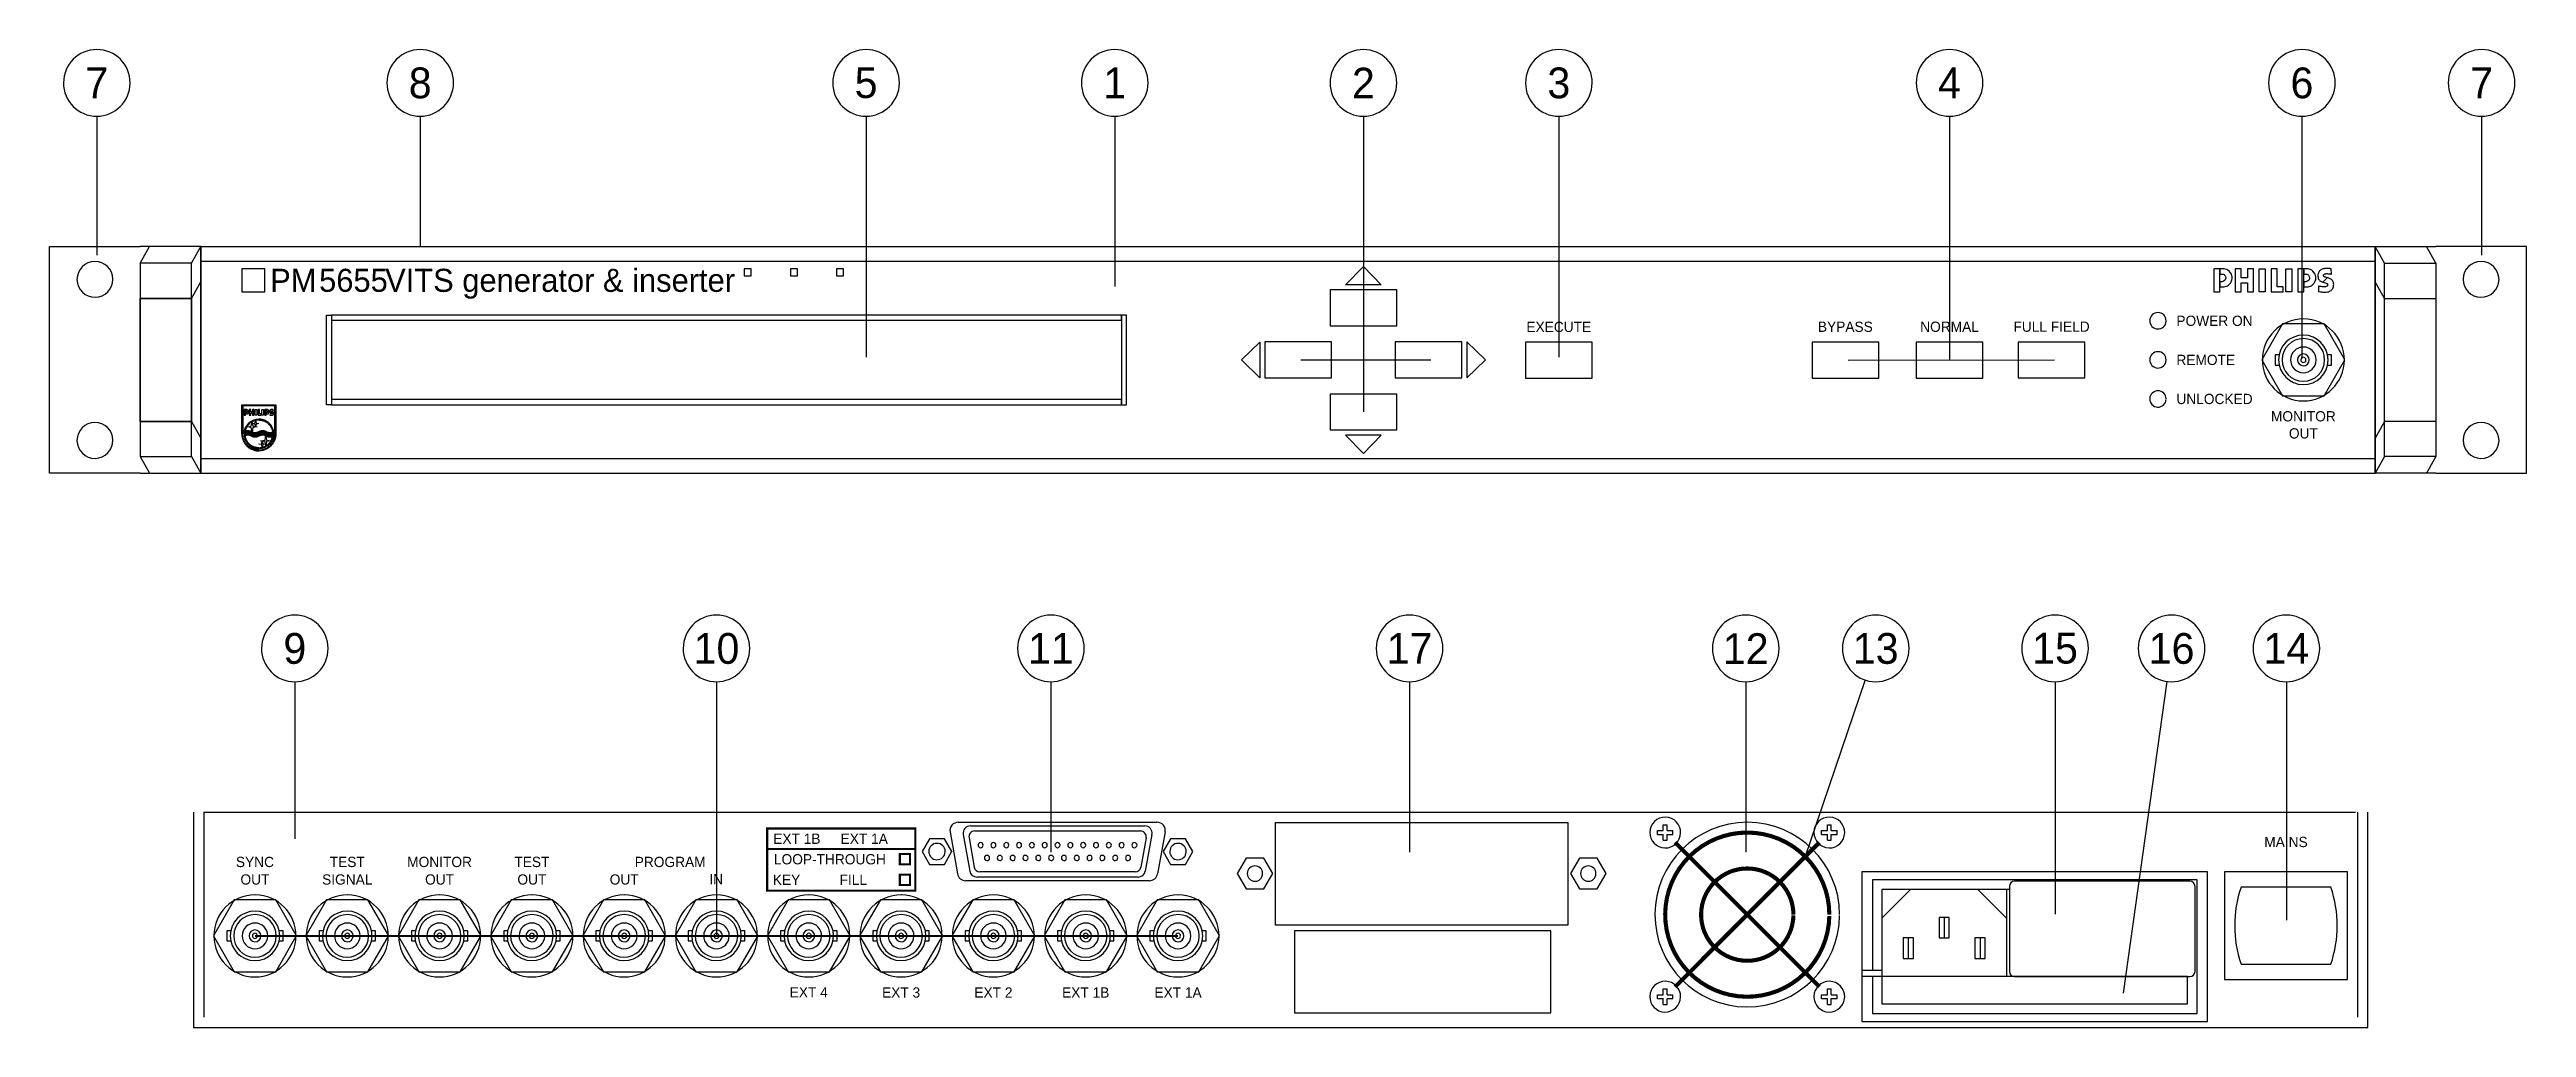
# Model space of a CAD drawing. Extents: x 10 to 493, y 10 to 201.
import ezdxf
from ezdxf.enums import TextEntityAlignment as Align

# ---------------------------------------------------------------- set-up
doc = ezdxf.new("R2010")
doc.units = 0
doc.linetypes.add('HIDDEN', pattern=[0])
doc.linetypes.add('SKJUL1', pattern=[0])
doc.layers.add('KOMPONENT', color=10, linetype='CONTINUOUS')
doc.layers.add('SERVICE1', color=7, linetype='CONTINUOUS')

msp = doc.modelspace()

# ---------------------------------------------------------------- texts
at = {"layer": 'KOMPONENT', "color": 0}
for s, height, p in [('PM', 4.5, (53.02500521164896, 153.4418002968828)), ('5655', 4.5, (62.56635457306973, 153.4418002968828)), ('VITS generator & inserter', 4.5, (75.44236785631102, 153.4390576051965)), ('POWER ON', 2, (424.7399999999998, 146.7976352886492)), ('REMOTE', 2, (424.7399999999998, 139.1776352886492)), ('UNLOCKED', 2, (424.7399999999998, 131.5576352886492))]:
    msp.add_text(s, height=height, dxfattribs=at).set_placement(p)
for s, p in [('EXECUTE', (304.3, 145.6076352886492)), ('BYPASS', (360.1799999999999, 145.6376352886492)), ('NORMAL', (380.4999999999999, 145.6376352886492)), ('FULL FIELD', (400.39, 145.6576352886492)), ('MONITOR', (449.5000029004872, 128.1776352886488)), ('OUT', (449.5000029004872, 124.8443019553154)), ('EXT 1B', (155.7294008916488, 45.7999999999999)), ('LOOP-THROUGH', (162.1782197892866, 41.79999999999995)), ('EXT 1A', (168.8652276633024, 45.79999999999984)), ('MAINS', (446.1059440559441, 45.1673228346454)), ('SYNC', (50.05594405594405, 41.27732283464604)), ('OUT', (50.05594405594405, 37.86000000000035)), ('SIGNAL', (68.05594405594405, 37.86000000000035)), ('TEST', (68.05594405594405, 41.27732283464604)), ('MONITOR', (86.05594405594402, 41.27732283464604)), ('OUT', (86.05594405594402, 37.86000000000035)), ('TEST', (104.055944055944, 41.27732283464604)), ('OUT', (104.055944055944, 37.86000000000035)), ('OUT', (122.055944055944, 37.86000000000035)), ('PROGRAM', (131.0254616258538, 41.27732283464604)), ('IN', (139.9949791957636, 37.90280532313233)), ('KEY', (153.7136528601528, 37.79535433070851)), ('FILL', (166.7313693955858, 37.79535433070845)), ('EXT 4', (158.0407370140269, 15.85399587244365)), ('EXT 3', (176.0559440559439, 15.81719467686793)), ('EXT 2', (194.055944055944, 15.81719467686793)), ('EXT 1B', (212.055944055944, 15.81719467686793)), ('EXT 1A', (230.0559440559439, 15.81719467686787))]:
    msp.add_text(s, height=2, dxfattribs=at).set_placement(p, align=Align.CENTER)
at = {"layer": 'SERVICE1', "color": 0}
for s, p in [('7', (19.22179214895975, 194.1926554114023)), ('8', (82.27712054982183, 194.1926554114023)), ('5', (169.2236105027715, 194.1926554114023)), ('1', (217.7065435192149, 194.1926554114023)), ('2', (266.1999999999999, 194.1926554114023)), ('3', (304.3154612144721, 194.1926554114023)), ('4', (380.4999999999999, 194.1926554114023)), ('6', (449.2194441476319, 194.1926554114023)), ('7', (484.2567571839248, 194.1926554114023)), ('9', (57.83165092247675, 83.91502012275296)), ('10', (140.0559440559441, 83.91502012275296)), ('12', (340.7552447552447, 83.91502012275296)), ('13', (366.1048951048951, 83.91502012275296)), ('15', (401.0699300699301, 83.91502012275296)), ('16', (423.7972027972028, 83.91502012275296)), ('11', (205.2657342657343, 83.91502012275296)), ('17', (275.1958041958042, 83.91502012275296)), ('14', (446.1761430597724, 83.91502012275296))]:
    msp.add_text(s, height=6, dxfattribs=at).set_placement(p, align=Align.MIDDLE)

# ---------------------------------------------------------------- blocks, each defined once
blk = doc.blocks.new('M3')
at = {"layer": 'KOMPONENT', "color": 0}
for points in [[(-1.5, 0.375), (-0.375, 0.375)], [(-1.5, -0.375), (-1.5, 0.375)], [(-0.375, 0.375), (-0.375, 1.5)], [(-0.375, 1.5), (0.375, 1.5)], [(0.375, 0.375), (0.375, 1.5)], [(0.375, 0.375), (1.5, 0.375)], [(1.5, -0.375), (1.5, 0.375)], [(-1.5, -0.375), (-0.375, -0.375)], [(-0.3749999999999432, -1.5), (-0.375, -0.375)], [(-0.3749999999999432, -1.5), (0.375, -1.5)], [(0.375, -0.375), (1.5, -0.375)], [(0.375, -1.5), (0.375, -0.375)]]:
    blk.add_lwpolyline(points, dxfattribs=at)
blk.add_arc((0, 0), 3, 358.902455422943, 358.8769043763087, dxfattribs=at)

# ---------------------------------------------------------------- linework, layer by layer
at = {"layer": 'KOMPONENT', "color": 0}
for p, q in [((10, 162.2776352886492), (27.69999999999999, 162.2776352886492)), ((10, 118.0776352886492), (10, 162.2776352886492)), ((39.5, 162.2776352886492), (27.69999999999999, 162.2776352886492)), ((39.5, 118.0776352886492), (39.5, 162.2776352886492)), ((39.5, 162.2776352886492), (39.5, 118.0776352886492)), ((39.5, 162.2776352886492), (463.5, 162.2776352886492)), ((39.5, 159.4276352886492), (463.5, 159.4276352886492)), ((463.4999999999999, 162.2776352886492), (463.4999999999999, 118.0776352886492)), ((463.4999999999999, 162.2776352886492), (475.3, 162.2776352886492)), ((463.4999999999999, 118.0776352886492), (463.4999999999999, 162.2776352886492)), ((493, 162.2776352886492), (475.3, 162.2776352886492)), ((493, 118.0776352886492), (493, 162.2776352886492)), ((27.69999999999999, 159.0276352886492), (27.69999999999999, 121.3276352886492)), ((37.69999999999999, 159.0276352886492), (27.69999999999999, 159.0276352886492)), ((37.69999999999999, 121.3276352886492), (37.69999999999999, 159.0276352886492)), ((465.3, 159.0276352886492), (475.3, 159.0276352886492)), ((465.3, 121.3276352886492), (465.3, 159.0276352886492)), ((475.3, 159.0276352886492), (475.3, 121.3276352886492)), ((27.69999999999999, 152.1776352886492), (27.69999999999999, 128.1776352886492)), ((37.69999999999999, 152.1776352886492), (27.69999999999999, 152.1776352886492)), ((37.69999999999999, 128.1776352886492), (37.69999999999999, 152.1776352886492)), ((259.6999999999999, 153.8376352886492), (259.6999999999999, 146.8376352886492)), ((272.6999999999999, 153.8376352886492), (259.6999999999999, 153.8376352886492)), ((272.6999999999999, 146.8376352886492), (272.6999999999999, 153.8376352886492)), ((465.3, 152.1776352886492), (475.3, 152.1776352886492)), ((465.3, 128.1776352886492), (465.3, 152.1776352886492)), ((475.3, 152.1776352886492), (475.3, 128.1776352886492)), ((259.6999999999999, 146.8376352886492), (272.6999999999999, 146.8376352886492)), ((259.9999999999999, 143.6776352886492), (246.9999999999999, 143.6776352886492)), ((246.9999999999999, 143.6776352886492), (246.9999999999999, 136.6776352886492)), ((259.9999999999999, 136.6776352886492), (259.9999999999999, 143.6776352886492)), ((272.4, 143.6776352886492), (272.4, 136.6776352886492)), ((285.4, 143.6776352886492), (272.4, 143.6776352886492)), ((285.4, 136.6776352886492), (285.4, 143.6776352886492)), ((310.8, 143.6076352886492), (297.8, 143.6076352886492)), ((297.8, 143.6076352886492), (297.8, 136.6076352886492)), ((310.8, 136.6076352886492), (310.8, 143.6076352886492)), ((366.68, 143.6376352886492), (353.68, 143.6376352886492)), ((353.68, 143.6376352886492), (353.68, 136.6376352886492)), ((366.68, 136.6376352886492), (366.68, 143.6376352886492)), ((387, 143.6376352886492), (374, 143.6376352886492)), ((374, 143.6376352886492), (374, 136.6376352886492)), ((387, 136.6376352886492), (387, 143.6376352886492)), ((406.89, 143.6576352886492), (393.89, 143.6576352886492)), ((393.89, 143.6576352886492), (393.89, 136.6576352886492)), ((406.89, 136.6576352886492), (406.89, 143.6576352886492)), ((246.9999999999999, 136.6776352886492), (259.9999999999999, 136.6776352886492)), ((272.4, 136.6776352886492), (285.4, 136.6776352886492)), ((297.8, 136.6076352886492), (310.8, 136.6076352886492)), ((353.68, 136.6376352886492), (366.68, 136.6376352886492)), ((374, 136.6376352886492), (387, 136.6376352886492)), ((393.89, 136.6576352886492), (406.89, 136.6576352886492)), ((259.6999999999999, 133.5176352886492), (259.6999999999999, 126.5176352886492)), ((272.6999999999999, 133.5176352886492), (259.6999999999999, 133.5176352886492)), ((272.6999999999999, 126.5176352886492), (272.6999999999999, 133.5176352886492)), ((27.69999999999999, 128.1776352886492), (37.69999999999999, 128.1776352886492)), ((259.6999999999999, 126.5176352886492), (272.6999999999999, 126.5176352886492)), ((475.3, 128.1776352886492), (465.3, 128.1776352886492)), ((27.69999999999999, 121.3276352886492), (37.69999999999999, 121.3276352886492)), ((39.5, 120.9276352886492), (463.5, 120.9276352886492)), ((475.3, 121.3276352886492), (465.3, 121.3276352886492)), ((27.69999999999999, 118.0776352886492), (10, 118.0776352886492)), ((27.69999999999999, 118.0776352886492), (39.5, 118.0776352886492)), ((39.50000000000006, 118.0776352886492), (463.5000000000001, 118.0776352886492)), ((475.3, 118.0776352886492), (463.4999999999999, 118.0776352886492)), ((475.3, 118.0776352886492), (493, 118.0776352886492)), ((38.05594405594405, 52), (38.05594405594394, 10)), ((40.05594405594405, 51.99999999999989), (459.6559440559441, 51.99999999999983)), ((40.05594405594405, 52), (40.05594405594394, 12)), ((460.0559440559437, 52), (460.0559440559438, 12)), ((462.0559440559439, 10), (462.0559440559439, 52)), ((228.61256838297, 46.80000000000001), (227.1691927099959, 44.30000000000001)), ((227.1691927099959, 44.30000000000001), (228.61256838297, 41.80000000000001)), ((231.4993197289181, 46.80000000000001), (228.61256838297, 46.80000000000001)), ((232.9426954018922, 44.30000000000001), (231.4993197289181, 46.80000000000001)), ((231.4993197289181, 41.80000000000001), (232.9426954018922, 44.30000000000001)), ((228.61256838297, 41.80000000000001), (231.4993197289181, 41.80000000000001)), ((363.405944055944, 40.3597930406313), (363.405944055944, 11.15979304063131)), ((430.8059440559441, 40.3597930406313), (363.405944055944, 40.3597930406313)), ((365.455944055944, 38.80979304063135), (365.455944055944, 21.15979304063131)), ((428.755944055944, 38.80979304063135), (365.455944055944, 38.80979304063135)), ((428.755944055944, 12.70979304063133), (428.755944055944, 38.80979304063135)), ((430.8059440559441, 11.15979304063131), (430.8059440559441, 40.3597930406313)), ((434.1059440559441, 40.35979304063125), (434.1059440559441, 19.35979304063125)), ((458.1059440559441, 40.35979304063125), (434.1059440559441, 40.35979304063125)), ((458.1059440559441, 19.35979304063125), (458.1059440559441, 40.35979304063125)), ((372.905944055944, 36.90979304063131), (367.305944055944, 31.30979304063136)), ((367.305944055944, 36.90979304063131), (367.305944055944, 14.6097930406313)), ((392.1689888653128, 36.90979304063131), (367.305944055944, 36.90979304063131)), ((386.005944055944, 36.90979304063131), (391.605944055944, 31.30979304063136)), ((392.1689888653128, 37.50878588792466), (392.1689888653128, 20.90878588792469)), ((427.3689888653128, 38.50878588792466), (393.1689888653128, 38.50878588792466)), ((428.3689888653128, 20.90878588792469), (428.3689888653128, 37.50878588792466)), ((454.8559440559441, 37.35979304063125), (437.3559440559441, 37.35979304063125)), ((378.455944055944, 31.45979304063133), (378.455944055944, 27.45979304063133)), ((380.455944055944, 31.45979304063133), (378.455944055944, 31.45979304063133)), ((380.455944055944, 27.45979304063133), (380.455944055944, 31.45979304063133)), ((302.7527201992334, 28.82715485119889), (252.7527201992333, 28.82715485119889)), ((252.7527201992333, 28.82715485119889), (252.7527201992333, 12.82715485119888)), ((302.7527201992334, 12.82715485119888), (302.7527201992334, 28.82715485119889)), ((371.455944055944, 27.45979304063133), (371.455944055944, 23.45979304063133)), ((373.455944055944, 27.45979304063133), (371.455944055944, 27.45979304063133)), ((373.455944055944, 23.45979304063133), (373.455944055944, 27.45979304063133)), ((378.455944055944, 27.45979304063133), (380.455944055944, 27.45979304063133)), ((385.455944055944, 27.45979304063133), (385.455944055944, 23.45979304063133)), ((387.455944055944, 27.45979304063133), (385.455944055944, 27.45979304063133)), ((387.455944055944, 23.45979304063133), (387.455944055944, 27.45979304063133)), ((363.405944055944, 20.00979304063128), (426.905944055944, 20.00979304063134)), ((371.455944055944, 23.45979304063133), (373.455944055944, 23.45979304063133)), ((385.455944055944, 23.45979304063133), (387.455944055944, 23.45979304063133)), ((393.1689888653128, 19.90878588792469), (427.3689888653128, 19.90878588792469)), ((426.905944055944, 14.6097930406313), (426.9059440559439, 20.00979304063134)), ((434.1059440559441, 19.35979304063125), (458.1059440559441, 19.35979304063125)), ((437.3559440559441, 22.35979304063125), (454.8559440559441, 22.35979304063125)), ((367.305944055944, 14.6097930406313), (426.905944055944, 14.6097930406313)), ((38.05594405594394, 10), (462.0559440559439, 10)), ((252.7527201992333, 12.82715485119888), (302.7527201992334, 12.82715485119888)), ((363.405944055944, 11.15979304063131), (430.8059440559441, 11.15979304063131)), ((365.455944055944, 12.70979304063133), (428.755944055944, 12.70979304063133))]:
    msp.add_line(p, q, dxfattribs=at)
at = {"layer": 'KOMPONENT', "color": 0, "linetype": 'CONTINUOUS'}
for p, q in [((48.37385815405128, 129.6254091356409), (48.22384419664172, 129.6254091356409)), ((187.1965012266697, 50.02075200351356), (225.9518370755657, 50.02075200351356)), ((189.5739766618437, 49.31820351185399), (223.5698853012262, 49.31820351185399)), ((190.4128718950063, 48.31456280948322), (222.728002222892, 48.31456280948322)), ((249.0471272889312, 49.97433304828564), (306.0471272889312, 49.97433304828564)), ((249.0471272889312, 29.97433304828565), (249.0471272889312, 49.97433304828564)), ((306.0471272889312, 49.97433304828564), (306.0471272889312, 29.97433304828565)), ((185.6040526054931, 48.12291378744413), (187.0440588716772, 39.95695634063554)), ((188.1770919064257, 47.65343314688084), (189.4402552978152, 40.49031257950486)), ((189.2953625385271, 46.98274651750472), (190.3065856724336, 41.24832349822725)), ((223.8446451457087, 46.97791439502987), (222.8085356682324, 41.24741794112907)), ((224.965691049274, 47.64739299378726), (223.6705542024286, 40.48427242641128)), ((227.5430556283402, 48.11602801291747), (226.0665996229364, 39.95007056610888)), ((222.2747502992949, 39.31820351185405), (190.837143057252, 39.31820351185405)), ((221.6918919596757, 40.31456280948322), (191.4194154584826, 40.31456280948316)), ((224.4753819605889, 38.62075200351364), (188.6365097046599, 38.62075200351364)), ((306.0471272889312, 29.97433304828565), (249.0471272889312, 29.97433304828565))]:
    msp.add_line(p, q, dxfattribs=at)
at = {"layer": 'KOMPONENT', "color": 0, "linetype": 'HIDDEN'}
for p, q in [((243.3238932483752, 43), (241.5918424408062, 40)), ((241.5918424408062, 40), (243.3238932483752, 37)), ((246.7879948635129, 43), (243.3238932483752, 43)), ((248.5200456710817, 40), (246.7879948635129, 43)), ((246.7879948635129, 37), (248.5200456710817, 40)), ((243.3238932483752, 37), (246.7879948635129, 37))]:
    msp.add_line(p, q, dxfattribs=at)
at = {"layer": 'KOMPONENT', "color": 0, "linetype": 'SKJUL1'}
for p, q in [((308.3238932483752, 43), (306.5918424408064, 40)), ((306.5918424408064, 40), (308.3238932483752, 37)), ((311.787994863513, 43), (308.3238932483752, 43)), ((313.5200456710818, 40), (311.787994863513, 43)), ((311.787994863513, 37), (313.5200456710818, 40)), ((308.3238932483752, 37), (311.787994863513, 37))]:
    msp.add_line(p, q, dxfattribs=at)
at = {"layer": 'KOMPONENT', "color": 0}
for points in [[(27.69999999999999, 159.0276352886492), (29.5, 162.2776352886492)], [(37.69999999999999, 159.0276352886492), (39.5, 162.2776352886492)], [(465.3, 159.0276352886492), (463.4999999999999, 162.2776352886492)], [(475.3, 159.0276352886492), (473.4999999999999, 162.2776352886492)], [(37.69999999999999, 152.1776352886492), (39.5, 155.4276352886492)], [(465.2999999999999, 152.1776352886492), (463.4999999999999, 155.4276352886492)], [(445.4585481156726, 147.1776352886492), (441.4170962313452, 140.1776352886492), (445.4585481156726, 133.1776352886492), (453.5414518843273, 133.1776352886492), (457.5829037686547, 140.1776352886492)], [(457.5148399177216, 140.2955253366241), (453.5414518843273, 147.1776352886492), (445.4585481156726, 147.1776352886492)], [(37.69999999999999, 128.1776352886492), (39.5, 124.9276352886492)], [(465.2999999999999, 128.1776352886492), (463.4999999999999, 124.9276352886492)], [(27.69999999999999, 121.3276352886492), (29.5, 118.0776352886492)], [(37.69999999999999, 121.3276352886492), (39.5, 118.0776352886492)], [(465.3, 121.3276352886492), (463.4999999999999, 118.0776352886492)], [(475.3, 121.3276352886492), (473.4999999999999, 118.0776352886492)], [(181.61256838297, 46.80000000000001), (180.1691927099959, 44.30000000000001), (181.61256838297, 41.80000000000001), (184.4993197289181, 41.80000000000001), (185.905359999794, 44.23533318664499)], [(185.9221602581892, 44.26443208776578), (185.9426954018922, 44.30000000000001), (184.4993197289181, 46.80000000000001), (181.61256838297, 46.80000000000001)], [(46.01449217161672, 34.86000000000002), (41.97304028728934, 27.86000000000002), (46.01449217161669, 20.86000000000001), (54.09739594027144, 20.86000000000001), (58.10791632460803, 27.80642507046162)], [(58.13884782459883, 27.86000000000002), (54.09739594027147, 34.86000000000002), (46.01449217161672, 34.86000000000002)], [(64.01449217161672, 34.86000000000002), (59.97304028728934, 27.86000000000002), (64.0144921716167, 20.86000000000001), (72.09739594027144, 20.86000000000001), (76.10791632460803, 27.80642507046162)], [(76.13884782459883, 27.86000000000002), (72.09739594027147, 34.86000000000002), (64.01449217161672, 34.86000000000002)], [(82.01449217161672, 34.86000000000002), (77.97304028728934, 27.86000000000002), (82.0144921716167, 20.86000000000001), (90.09739594027147, 20.86000000000001), (94.10791632460803, 27.80642507046162)], [(94.13884782459886, 27.86000000000002), (90.09739594027147, 34.86000000000002), (82.01449217161672, 34.86000000000002)], [(100.0144921716167, 34.86000000000002), (95.97304028728931, 27.86000000000002), (100.0144921716167, 20.86000000000001), (108.0973959402715, 20.86000000000001), (112.107916324608, 27.80642507046162)], [(112.1388478245989, 27.86000000000002), (108.0973959402715, 34.86000000000002), (100.0144921716167, 34.86000000000002)], [(118.0144921716167, 34.86000000000002), (113.9730402872893, 27.86000000000002), (118.0144921716167, 20.86000000000001), (126.0973959402715, 20.86000000000001), (130.107916324608, 27.80642507046162)], [(130.1388478245989, 27.86000000000002), (126.0973959402715, 34.86000000000002), (118.0144921716167, 34.86000000000002)], [(136.0144921716167, 34.86000000000002), (131.9730402872893, 27.86000000000002), (136.0144921716167, 20.86000000000001), (144.0973959402715, 20.86000000000001), (148.107916324608, 27.80642507046162)], [(148.1388478245989, 27.86000000000002), (144.0973959402715, 34.86000000000002), (136.0144921716167, 34.86000000000002)], [(154.0144921716167, 34.86000000000002), (149.9730402872893, 27.86000000000002), (154.0144921716167, 20.86000000000001), (162.0973959402715, 20.86000000000001), (166.107916324608, 27.80642507046162)], [(166.1388478245989, 27.86000000000002), (162.0973959402715, 34.86000000000002), (154.0144921716167, 34.86000000000002)], [(172.0144921716167, 34.86000000000002), (167.9730402872893, 27.86000000000002), (172.0144921716167, 20.86000000000001), (180.0973959402715, 20.86000000000001), (184.107916324608, 27.80642507046162)], [(184.1388478245989, 27.86000000000002), (180.0973959402715, 34.86000000000002), (172.0144921716167, 34.86000000000002)], [(190.0144921716167, 34.86000000000002), (185.9730402872893, 27.86000000000002), (190.0144921716167, 20.86000000000001), (198.0973959402715, 20.86000000000001), (202.107916324608, 27.80642507046162)], [(202.1388478245989, 27.86000000000002), (198.0973959402715, 34.86000000000002), (190.0144921716167, 34.86000000000002)], [(208.0144921716167, 34.86000000000002), (203.9730402872893, 27.86000000000002), (208.0144921716167, 20.86000000000001), (216.0973959402715, 20.86000000000001), (220.107916324608, 27.80642507046162)], [(220.1388478245989, 27.86000000000002), (216.0973959402715, 34.86000000000002), (208.0144921716167, 34.86000000000002)], [(226.0144921716167, 34.86000000000002), (221.9730402872893, 27.86000000000002), (226.0144921716167, 20.86000000000001), (234.0973959402715, 20.86000000000001), (238.107916324608, 27.80642507046162)], [(238.1388478245989, 27.86000000000002), (234.0973959402715, 34.86000000000002), (226.0144921716167, 34.86000000000002)], [(391.605944055944, 36.90979304063131), (391.605944055944, 20.00979304063128)], [(379.455944055944, 31.45979304063133), (379.455944055944, 27.45979304063133)], [(372.455944055944, 27.45979304063133), (372.455944055944, 23.45979304063133)], [(386.455944055944, 27.45979304063133), (386.455944055944, 23.45979304063133)], [(363.405944055944, 21.15979304063131), (367.405944055944, 21.15979304063131)], [(365.455944055944, 20.00979304063128), (365.455944055944, 12.70979304063133)]]:
    msp.add_lwpolyline(points, dxfattribs=at)
for points in [[(47.5, 153.4418002968828), (52, 153.4418002968828), (52, 157.9418002968828), (47.5, 157.9418002968828)], [(145.4828431535325, 156.5918002968827), (146.8328431535325, 156.5918002968827), (146.8328431535325, 157.9418002968827), (145.4828431535325, 157.9418002968827)], [(154.4828431535325, 156.5918002968827), (155.8328431535325, 156.5918002968827), (155.8328431535325, 157.9418002968827), (154.4828431535325, 157.9418002968827)], [(163.4828431535325, 156.5918002968827), (164.8328431535325, 156.5918002968827), (164.8328431535325, 157.9418002968827), (163.4828431535325, 157.9418002968827)], [(269.6999999999999, 154.7976352886492), (262.6999999999998, 154.7976352886492), (266.1999999999999, 158.3876352886492)], [(37.69999999999993, 128.177635288649), (27.69999999999999, 128.177635288649), (27.69999999999999, 152.1776352886488), (37.69999999999993, 152.1776352886488)], [(475.3, 128.1776352886492), (465.3, 128.1776352886492), (465.3, 152.1776352886491), (475.3, 152.1776352886491)], [(64, 148.9276352886492), (65, 148.9276352886492), (65, 131.4276352886492), (64, 131.4276352886492)], [(65, 147.9276352886492), (219, 147.9276352886492), (219, 148.9276352886492), (65, 148.9276352886492)], [(219, 131.4276352886492), (220, 131.4276352886492), (220, 148.9276352886492), (219, 148.9276352886492)], [(246.0099999999999, 143.6576352886492), (246.0099999999999, 136.6576352886492), (242.4199999999999, 140.1576352886493)], [(286.4, 143.6776352886492), (286.4, 136.6776352886492), (289.99, 140.1776352886493)], [(65, 131.4276352886492), (219, 131.4276352886492), (219, 132.4276352886492), (65, 132.4276352886492)], [(269.6999999999999, 125.5176352886492), (262.6999999999998, 125.5176352886492), (266.1999999999999, 121.9276352886492)]]:
    msp.add_lwpolyline(points, close=True, dxfattribs=at)
at = {"layer": 'KOMPONENT', "color": 0, "linetype": 'CONTINUOUS'}
for points in [[(432.0553137064358, 153.4417551912473), (433.2250802489589, 153.4417551912473), (433.2250802489589, 156.9242827865184), (433.2254408150505, 157.9415298723142), (432.0553137064358, 157.9418002968828), (432.0553137064358, 153.4417551912473)], [(433.2254408150505, 156.9232010882438), (433.6563172944571, 156.9227503806293), (433.8635526555776, 156.8807444309633), (434.0277003687573, 156.794569135082), (434.1342476488115, 156.7068614333116), (434.2303385122104, 156.5814745749737), (434.3078602218945, 156.4170564372253), (434.3452689538933, 156.1157133262093), (434.2693697916212, 155.8182463006775), (434.1459660467869, 155.6715860429381), (433.9508997912564, 155.5188863031651), (433.7668308015182, 155.4409138858666), (433.6391904051082, 155.425229260884), (433.2250802489589, 155.4246884117467), (433.2250802489589, 154.4063596276762), (433.8733780815724, 154.4079821750882), (434.0759260835027, 154.4262809042346), (434.2693697916212, 154.464681192985), (434.5289773775399, 154.5502254982062), (434.7134069333696, 154.6398261719573), (434.878636344824, 154.7545763305942), (435.0330487735318, 154.8905998886329), (435.1584356318696, 155.0155360393562), (435.2845436223906, 155.1608441742523), (435.3907303363531, 155.3637527422742), (435.4874521904123, 155.5667514518188), (435.5642527679133, 155.8182463006775), (435.583903619903, 156.0403550130746), (435.583903619903, 156.3399854351557), (435.5454131896296, 156.6010352854405), (435.4520265719172, 156.8772289115706), (435.2845436223906, 157.1706395685725), (435.0330487735318, 157.4708108397908), (434.7959765683352, 157.6610094530854), (434.5681889399963, 157.7823399428932), (434.2792853591389, 157.8864534018294), (434.0759260835027, 157.915028264585), (433.832453830181, 157.9418002968828), (433.2254408150505, 157.9415298723142), (433.2254408150505, 156.9232010882438)], [(436.1678404051741, 153.4417551912473), (437.3375168061743, 153.4417551912473), (437.3375168061743, 155.2061853602652), (438.5975150131085, 155.2061853602652), (438.5975150131085, 153.4417551912473), (439.7670111310629, 153.4417551912473), (439.7670111310629, 157.9418002968828), (438.5975150131085, 157.9418002968828), (438.5975150131085, 156.1780912600481), (437.3375168061743, 156.1780912600481), (437.3375168061743, 157.9418002968828), (436.1678404051741, 157.9418002968828), (436.1678404051741, 153.4417551912473)], [(440.8927886104163, 153.4417551912473), (440.8927886104163, 157.9418002968828), (442.0617438792333, 157.9418002968828), (442.0617438792333, 153.4417551912473), (440.8927886104163, 153.4417551912473)], [(443.1869805094494, 153.4417551912473), (445.5266037360183, 153.4417551912473), (445.5266037360183, 154.4143822232133), (444.3572879011097, 154.4143822232133), (444.3572879011097, 157.9418002968828), (443.1869805094494, 157.9418002968828), (443.1869805094494, 153.4417551912473)], [(446.0932333488948, 153.4417551912473), (446.0932333488948, 157.9418002968828), (447.2635407405551, 157.9418002968828), (447.2635407405551, 153.4417551912473), (446.0932333488948, 153.4417551912473)], [(448.3887773707712, 153.4417551912473), (449.5586340548171, 153.4417551912473), (449.5586340548171, 156.9242827865184), (449.5589946209087, 157.9415298723142), (448.3887773707712, 157.9418002968828), (448.3887773707712, 153.4417551912473)], [(449.5589946209087, 156.9232010882438), (449.9897809587926, 156.9227503806293), (450.1971966029586, 156.8807444309633), (450.3612541746156, 156.794569135082), (450.4677113131467, 156.7068614333116), (450.5638923180687, 156.5814745749737), (450.6415041692756, 156.4170564372253), (450.6787326182286, 156.1157133262093), (450.6029235974793, 155.8182463006775), (450.4794297111223, 155.6715860429381), (450.2845437386374, 155.5188863031651), (450.1003846073765, 155.4409138858666), (449.9726540694436, 155.425229260884), (449.5586340548171, 155.4246884117467), (449.5586340548171, 154.4063596276762), (450.2068417459078, 154.4079821750882), (450.4095700308837, 154.4262809042346), (450.6029235974793, 154.464681192985), (450.8624410418751, 154.5502254982062), (451.0469607392278, 154.6398261719573), (451.2121901506821, 154.7545763305942), (451.3665124378672, 154.8905998886329), (451.4918992962049, 155.0155360393562), (451.6180974282489, 155.1608441742523), (451.7242841422113, 155.3637527422742), (451.8210059962707, 155.5667514518188), (451.8978967152945, 155.8182463006775), (451.9173672842383, 156.0403550130746), (451.9173672842383, 156.3399854351557), (451.8789669954878, 156.6010352854405), (451.7854902362525, 156.8772289115706), (451.6180974282489, 157.1706395685725), (451.3665124378672, 157.4708108397908), (451.1295303741935, 157.6610094530854), (450.9015624628088, 157.7823399428932), (450.6126588819513, 157.8864534018294), (450.4095700308837, 157.915028264585), (450.1659174945163, 157.9418002968828), (449.5589946209087, 157.9415298723142), (449.5589946209087, 156.9232010882438)], [(454.1320543600838, 156.1954885739655), (454.0283916087622, 156.2274888145909), (453.8771341333553, 156.2829258511673), (453.7101018914432, 156.3302501506838), (453.590664373616, 156.4020929444258), (453.5040383701202, 156.4660934256765), (453.4476097767921, 156.5528997122181), (453.4246236884555, 156.6724273715681), (453.4476097767921, 156.7680675273528), (453.5674078607108, 156.8558653706461), (453.7020792959061, 156.9351899107879), (453.85324662979, 156.9745817562901), (453.9883687725997, 156.9985594013785), (454.187581538183, 156.9985594013785), (454.3464109015125, 156.9829649179188), (454.5291277684072, 156.9666493022759), (454.6966107179339, 156.9432125063249), (454.8320934268352, 156.9188742951451), (454.9505393879106, 156.903640377777), (454.9433280660796, 157.9216987372788), (454.8085664893614, 157.9606398751665), (454.6411736813577, 157.9695638859325), (454.4576455407567, 157.9922795497004), (454.3149515100244, 158.0009331358976), (454.139986814098, 158.0085951653432), (453.9490670686203, 158.0009331358976), (453.7895165731078, 158.0009331358976), (453.6305069267327, 158.0009331358976), (453.455722513852, 157.9527074211524), (453.3131186246425, 157.9128648680357), (453.1779063403099, 157.8654504269964), (453.0103332492604, 157.80190065336), (452.8835041265564, 157.7225761132183), (452.764246891775, 157.6270260989565), (452.6683363114217, 157.5153407520977), (452.5649439846687, 157.4121287083904), (452.4855293030039, 157.301074352192), (452.429821841859, 157.1655015017678), (452.3740242391911, 156.9829649179188), (452.3499564525799, 156.8235947054521), (452.3265196566288, 156.6488102925714), (452.3348126767345, 156.4817780506591), (452.3591508879144, 156.3147458087469), (452.3822271177739, 156.1556460208488), (452.4142273583992, 156.0122308579334), (452.4777771320356, 155.8850411691378), (452.5489889351175, 155.7894911548761), (452.6367867784107, 155.6946622727976), (452.7244043386582, 155.5990221170129), (452.8436615734396, 155.5272694647938), (452.9943781997092, 155.4557872371431), (453.130221474702, 155.4079220884894), (453.2021544099669, 155.3917867558924), (453.2886902719399, 155.3598766567899), (454.1320543600838, 156.1954885739655)], [(452.429821841859, 153.5069275122956), (452.6049668208311, 153.4827695841616), (452.8360896855171, 153.4514904757192), (453.0103332492604, 153.4276029721538), (453.2021544099669, 153.4116479226026), (453.4004657603213, 153.3874899944685), (453.590664373616, 153.3798279650229), (453.7656290695424, 153.3960534391429), (453.964751693603, 153.4035351855426), (454.1793786596003, 153.4276029721538), (454.3785012836608, 153.4678060913621), (454.5619392827386, 153.5468602069352), (454.7444758665878, 153.6345679087057), (454.8875304634116, 153.7297573568758), (455.0147201522072, 153.8568569041484), (455.1261350744972, 153.9765648465443), (455.2296175427732, 154.127822321951), (455.2930771748866, 154.2630346062837), (455.3649199686287, 154.4535937856698), (455.4046723802225, 154.684446225787), (455.4124245511908, 154.8669828096361), (455.4046723802225, 155.0742181707565), (455.3649199686287, 155.2648674916655), (455.3090322244379, 155.4004403420897), (455.2535951878614, 155.5272694647938), (455.1659776276141, 155.6621211830348), (455.0703374718293, 155.7577613388194), (454.9593732571537, 155.853401494604), (454.839665314758, 155.917221692809), (454.7124756259624, 155.9965462329508), (454.5852859371668, 156.0522536940958), (454.45025393588, 156.107871013718), (454.3149515100244, 156.1480741329263), (454.2194014957626, 156.1635784748631), (454.1320543600838, 156.1954885739655), (453.2886902719399, 155.3598766567899), (453.4476097767921, 155.3048001863051), (453.5828220611247, 155.2490025836371), (453.757967040097, 155.1931148394463), (453.95654881502, 155.1296552073329), (454.0924822315358, 155.0742181707565), (454.187581538183, 154.9862400444174), (454.2349058376995, 154.8988929087386), (454.2513115948652, 154.8111852069681), (454.2349058376995, 154.6919279721867), (454.1793786596003, 154.620626027582), (454.0924822315358, 154.5488733753628), (453.9414050391749, 154.4769404400979), (453.7815841190936, 154.4451204825183), (453.6470929669442, 154.4219541111359), (453.4635648263433, 154.4219541111359), (453.2886902719399, 154.4303372727646), (453.1378835041474, 154.4303372727646), (452.9787837162493, 154.4535937856698), (452.8117514743372, 154.469548835221), (452.6443586663333, 154.5093913883377), (452.5333944516578, 154.5335493164718), (452.4382951450104, 154.5488733753628), (452.429821841859, 153.5069275122956)], [(47.50000000000006, 125.7504662691875), (47.50000000000006, 131.4276352886493), (54.13570092274301, 131.4276352886493), (54.13570092274301, 125.7504662691875), (53.95122671855381, 125.7504662691875), (53.95122671855381, 131.2432505915946), (47.68429518992036, 131.2432505915946), (47.68429518992036, 125.7504662691875), (47.50000000000006, 125.7504662691875)], [(47.93491516649948, 129.3871411436216), (48.22384419664172, 129.3871411436216), (48.22384419664172, 130.2473047060955), (48.2239337037762, 130.4985512326162), (47.93491516649948, 130.4986407397507), (47.93491516649948, 129.3871411436216)], [(48.2239337037762, 130.247036184692), (48.33035768668788, 130.2469466775574), (48.38155576761756, 130.2365638499563), (48.4221024995428, 130.2152611519472), (48.44841759708356, 130.1936004253999), (48.47213698772413, 130.1626309568655), (48.49129151450546, 130.1219947178059), (48.50051074935828, 130.0476142890425), (48.48180375824927, 129.9741289316241), (48.45128182538735, 129.9378785421546), (48.4031269870303, 129.9001960385331), (48.3576573627081, 129.8809520046173), (48.32615085136672, 129.8770136906996), (48.22384419664172, 129.8769241835651), (48.22384419664172, 129.6254091356409), (48.38397246024897, 129.6257671641789), (48.43400694843024, 129.630332028038), (48.48180375824927, 129.6398197842942), (48.54589086654602, 129.6609434680345), (48.59144999800276, 129.6830517302541), (48.63226525133143, 129.7114254918883), (48.67039529062521, 129.744990667323), (48.70136475915967, 129.775870628723), (48.73251324196309, 129.8117629896545), (48.75873883236943, 129.8618869849703), (48.78263723727895, 129.9120109802861), (48.80161274979145, 129.9741289316241), (48.80644613505387, 130.028996805068), (48.80644613505387, 130.1030192052934), (48.79695837879763, 130.1674643421281), (48.77386553809868, 130.2356687786115), (48.73251324196309, 130.3081695575504), (48.67039529062521, 130.3822814649102), (48.6118576246671, 130.4292727105189), (48.55555763707116, 130.4592576005739), (48.48422045088068, 130.4849461481733), (48.43400694843024, 130.4920172117983), (48.37385815405128, 130.4986407397507), (48.2239337037762, 130.4985512326162), (48.2239337037762, 130.247036184692)], [(48.95064212872154, 129.3871411436216), (49.23957115886355, 129.3871411436216), (49.23957115886355, 129.822951381466), (49.55078746549435, 129.822951381466), (49.55078746549435, 129.3871411436216), (49.839626988502, 129.3871411436216), (49.839626988502, 130.4986407397507), (49.55078746549435, 130.4986407397507), (49.55078746549435, 130.0630095161752), (49.23957115886355, 130.0630095161752), (49.23957115886355, 130.4986407397507), (48.95064212872154, 130.4986407397507), (48.95064212872154, 129.3871411436216)], [(50.11763614823599, 129.3871411436216), (50.11763614823599, 130.4986407397507), (50.40638616410911, 130.4986407397507), (50.40638616410911, 129.3871411436216), (50.11763614823599, 129.3871411436216)], [(50.68430581670862, 129.3871411436216), (51.26216387699282, 129.3871411436216), (51.26216387699282, 129.6273782925998), (50.97332435398516, 129.6273782925998), (50.97332435398516, 130.4986407397507), (50.68430581670862, 130.4986407397507), (50.68430581670862, 129.3871411436216)], [(51.4021530353391, 129.3871411436216), (51.4021530353391, 130.4986407397507), (51.69117157261576, 130.4986407397507), (51.69117157261576, 129.3871411436216), (51.4021530353391, 129.3871411436216)], [(51.96909122521527, 129.3871411436216), (52.25802025535734, 129.3871411436216), (52.25802025535734, 130.2473047060955), (52.25810976249181, 130.4985512326162), (51.96909122521527, 130.4986407397507), (51.96909122521527, 129.3871411436216)], [(52.25810976249181, 130.247036184692), (52.36453374540349, 130.2469466775574), (52.41573182633323, 130.2365638499563), (52.45627855825842, 130.2152611519472), (52.48259365579929, 130.1936004253999), (52.5063130464398, 130.1626309568655), (52.52546757322114, 130.1219947178059), (52.53468680807396, 130.0476142890425), (52.515979816965, 129.9741289316241), (52.48545788410303, 129.9378785421546), (52.43730304574603, 129.9001960385331), (52.39183342142383, 129.8809520046173), (52.36032691008245, 129.8770136906996), (52.25802025535734, 129.8769241835651), (52.25802025535734, 129.6254091356409), (52.41814851896459, 129.6257671641789), (52.46818300714602, 129.630332028038), (52.515979816965, 129.6398197842942), (52.58006692526169, 129.6609434680345), (52.62562605671849, 129.6830517302541), (52.66644131004711, 129.7114254918883), (52.70457134934094, 129.744990667323), (52.7355408178754, 129.775870628723), (52.76668930067876, 129.8117629896545), (52.79291489108516, 129.8618869849703), (52.81681329599468, 129.9120109802861), (52.83578880850712, 129.9741289316241), (52.8406221937696, 130.028996805068), (52.8406221937696, 130.1030192052934), (52.83113443751336, 130.1674643421281), (52.80804159681441, 130.2356687786115), (52.76668930067876, 130.3081695575504), (52.70457134934094, 130.3822814649102), (52.64603368338271, 130.4292727105189), (52.58973369578683, 130.4592576005739), (52.5183965095963, 130.4849461481733), (52.46818300714602, 130.4920172117983), (52.40803421276701, 130.4986407397507), (52.25810976249181, 130.4985512326162), (52.25810976249181, 130.247036184692)], [(53.40997707627702, 130.0673058586308), (53.38437803581212, 130.0751824864662), (53.3470535607288, 130.0888770780435), (53.30579077172763, 130.1006025126621), (53.27625341734506, 130.1183249252916), (53.25486121220132, 130.1341676880968), (53.24098760635502, 130.1555598932405), (53.23525914974744, 130.1850972476231), (53.24098760635502, 130.2087271311291), (53.27052496073759, 130.2303878576764), (53.30382161476888, 130.2499899201302), (53.34114608985226, 130.2597461977899), (53.37453225101797, 130.2656536686665), (53.42367166785436, 130.2656536686665), (53.46296529989667, 130.2618048618832), (53.50807689568092, 130.2577770408311), (53.54942919181644, 130.2519590770891), (53.58290486011674, 130.2459620990781), (53.61217369309577, 130.2422027994294), (53.61038355040591, 130.4936283402191), (53.57708689637474, 130.5032951107443), (53.53573460023915, 130.5054432819721), (53.4904439901859, 130.5110822314451), (53.45517817919585, 130.5132304026729), (53.41194623323588, 130.5151100524973), (53.36477597335829, 130.5132304026729), (53.32539283418146, 130.5132304026729), (53.28609920213927, 130.5132304026729), (53.24295676331388, 130.5013259537855), (53.20769095232379, 130.4914801689912), (53.17430479115808, 130.4797547343728), (53.13295249502249, 130.4640909858365), (53.10162499795013, 130.4444889233827), (53.07217715070203, 130.4208590398766), (53.04845776006147, 130.3932908424529), (53.0229482267311, 130.3677813091225), (53.00334616427716, 130.3403921259678), (52.98956206556522, 130.3069164576675), (52.97577796685346, 130.2618048618832), (52.96987049597692, 130.2224217227065), (52.96405253223497, 130.1792792838811), (52.96611119632826, 130.13801649488), (52.97210817433927, 130.0967537058789), (52.9778366309468, 130.0574600738367), (52.98571325878214, 130.0220152485775), (53.0013770073183, 129.9905982443707), (53.01900991281332, 129.9670578679991), (53.04067063936066, 129.9436069987621), (53.06233136590782, 129.9199771152561), (53.09177921315586, 129.9022547026265), (53.12901418110471, 129.8846217971315), (53.16257935653954, 129.8728068553784), (53.18030176916909, 129.8687790343263), (53.20169397431283, 129.8609024064909), (53.40997707627702, 130.0673058586308)], [(47.50000000000006, 125.7504662691875), (47.49946295719315, 125.6725055550444), (47.50474387812818, 125.5783440495583), (47.51118839181163, 125.4829294441892), (47.51924403391598, 125.394764916714), (47.52837376163421, 125.3142980028051), (47.54162081753913, 125.2255069253885), (47.55540491625106, 125.1411016975619), (47.57062112911473, 125.0628724620154), (47.59425101262076, 124.9673683495119), (47.61394258220923, 124.8864538999306), (47.6398101440775, 124.7965887369), (47.67104813401534, 124.6987574388996), (47.70756704488838, 124.5926914845259), (47.74569708418221, 124.5031843500333), (47.79304635832875, 124.3872726108653), (47.84585556767945, 124.2794165138018), (47.88398560697334, 124.1984125570859), (47.94986285795989, 124.0817847608421), (48.01314440204612, 123.9758978207373), (48.08958349490285, 123.8620447456628), (48.16843928039077, 123.750518856085), (48.27378917768851, 123.6189433683809), (48.38961140972197, 123.4925592944774), (48.50015272082032, 123.376558048175), (48.62018178817482, 123.2650321585972), (48.74790846909576, 123.1553859188437), (48.90651511141664, 123.0391161511379), (49.14299296074614, 122.886685501097), (49.37991834574797, 122.760390934328), (49.56421353566816, 122.6760752136359), (49.74430189026737, 122.6113615553978), (49.86970138569143, 122.5709938377416), (50.03976494122742, 122.5253451991504), (50.16990831477966, 122.4970609446507), (50.33737616341534, 122.469492747227), (50.52292445321842, 122.4449677923761), (50.71509627097396, 122.4357485575233), (50.81776095423709, 122.4326158078161), (50.81776095423709, 122.6169109977363), (50.69200343027501, 122.6197752260401), (50.56839407754069, 122.6269357967995), (50.40638616410911, 122.6438526452186), (50.26129509909657, 122.6655133717658), (50.11146015595591, 122.6970198831071), (49.97505128298923, 122.7312116084834), (49.81510203365087, 122.7806195467233), (49.68406358875382, 122.8294904421562), (49.55839557192621, 122.8815835944309), (49.45062898199717, 122.9300964613259), (49.33758147113303, 122.9873810274011), (49.21979008214078, 123.056212013826), (49.09510664379263, 123.1333671637586), (48.98930921082228, 123.2079266067909), (48.87330796451988, 123.2933164130968), (48.7818316730685, 123.3682338846672), (48.69742644524194, 123.4436883990444), (48.61660150279511, 123.520843548977), (48.53219627496856, 123.6071284266279), (48.460322045971, 123.6861632263848), (48.40294797276124, 123.7538306200613), (48.3383238216577, 123.8337604911631), (48.2726255849401, 123.9217460043694), (48.20880699804684, 124.0138488457623), (48.1389019260082, 124.1234055783812), (48.08868842355787, 124.2085268632836), (48.01054869514576, 124.3571982136758), (47.96114075690588, 124.4613845182252), (47.91817733234933, 124.5627065944709), (47.87226017235474, 124.6782603051007), (47.82831216931891, 124.8093882571324), (47.7880339587972, 124.9498249511513), (47.7627034397359, 125.0532056914903), (47.73844700628831, 125.1717131375584), (47.71338500863044, 125.3170727239744), (47.69816879576661, 125.4575094179933), (47.68921808231744, 125.5752112998511), (47.68465321845827, 125.6650764628816), (47.68429518992036, 125.7504662691875), (47.50000000000006, 125.7504662691875)], [(47.93222995246487, 125.7504662691875), (47.93169290965784, 125.8176861271915), (47.93625777351696, 125.9003907194626), (47.94189672299001, 125.9831848188682), (47.94852025094241, 126.0597134188595), (47.95675490731577, 126.1293499694947), (47.96830132766536, 126.2070421622343), (47.97761006965254, 126.2800799839802), (47.99318431105428, 126.3481949133291), (48.01421848766006, 126.4313470412727), (48.0311353360791, 126.5016996489838), (48.05539176952652, 126.5793918417234), (48.08260193841244, 126.6646026337604), (48.11249732133291, 126.7569739965568), (48.14588348249862, 126.8347556964308), (48.18687775009624, 126.935630237004), (48.23288441722536, 127.0295232210867), (48.26591254985317, 127.0997863216634), (48.32337613019746, 127.201287412178), (48.37815449650685, 127.2933007464364), (48.44456879030054, 127.3977555723893), (48.51339977672524, 127.4894108781096), (48.6049655753111, 127.6038905031257), (48.70548208734635, 127.7138052642826), (48.80197077832941, 127.8144112834522), (48.91170652521726, 127.9108104673007), (49.01696691538064, 128.0068516226114), (49.15453938109562, 128.1120225056401), (49.36058480469762, 128.240286229368), (49.56671973543405, 128.3505590190629), (49.72711652044472, 128.4234178265399), (49.88330647013436, 128.4798073212701), (49.99268418848425, 128.5148941179913), (50.14019194612803, 128.554635285706), (50.25377649979924, 128.579518269095), (50.39913608621521, 128.6032376597355), (50.56078597110883, 128.6246298648792), (50.72789579120649, 128.6324169855801), (50.81704489716117, 128.6352812138838), (50.81704489716117, 128.4550138450158), (50.71142647845983, 128.4510755310981), (50.60652411683452, 128.446689681508), (50.47029425813685, 128.4327265685271), (50.33862926329823, 128.4132140132077), (50.2069642684595, 128.3851982801116), (50.08872534379486, 128.355123882922), (49.95616527761138, 128.3136820796519), (49.84150663832634, 128.2729563334578), (49.73356103412823, 128.2283817804806), (49.6400260785835, 128.1854183559241), (49.54622260163524, 128.137263517567), (49.43621833334385, 128.0766671875156), (49.33784999253646, 128.0112374722015), (49.235811859215, 127.9461657854253), (49.13610091139026, 127.8693686640308), (49.05822970438157, 127.805281555734), (48.9896672393603, 127.7412839545718), (48.91618188194184, 127.672452968147), (48.84305455306151, 127.6038905031257), (48.78800766534846, 127.5350595167009), (48.73313979190453, 127.4756267793978), (48.67594473296379, 127.4044686074762), (48.62331453788204, 127.3290140930989), (48.56352377204104, 127.2488157005936), (48.50525462748641, 127.1549227165108), (48.4619331743919, 127.0788416521921), (48.38934288831854, 126.9442229219153), (48.34825911358638, 126.8619658653166), (48.31523098095863, 126.7789927516419), (48.27414720622647, 126.6744484185546), (48.23404800997378, 126.5597897792696), (48.20316804857396, 126.4429829687567), (48.18016471500925, 126.3560715411645), (48.15948856694155, 126.2523327722876), (48.13773833325985, 126.1245165842321), (48.12502832016179, 126.0033239241291), (48.11482450682968, 125.9003907194626), (48.11249732133291, 125.8269948691787), (48.11240781419838, 125.7504662691875), (47.93222995246487, 125.7504662691875)], [(47.93222995246487, 125.7504662691875), (47.93169290965784, 125.6831569040491), (47.93625777351696, 125.6005418189125), (47.94189672299001, 125.5176582123723), (47.94852025094241, 125.4411296123812), (47.95675490731577, 125.3714930617459), (47.96830132766536, 125.2938008690063), (47.97761006965254, 125.2208525543948), (47.99318431105428, 125.1526481179115), (48.01421848766006, 125.0694959899678), (48.0311353360791, 124.9991433822567), (48.05539176952652, 124.9213616823826), (48.08260193841244, 124.8360613832112), (48.11249732133291, 124.7440480489528), (48.14588348249862, 124.6660873348098), (48.18687775009624, 124.565302301371), (48.23288441722536, 124.4712303030194), (48.26591254985317, 124.4009672024427), (48.32337613019746, 124.2997346333316), (48.37815449650685, 124.2074527776697), (48.44456879030054, 124.1029979517169), (48.51339977672524, 124.011432153131), (48.6049655753111, 123.8970420352494), (48.70548208734635, 123.787037766958), (48.80197077832941, 123.6863422406539), (48.91170652521726, 123.5901220710743), (49.01696691538064, 123.4939914086293), (49.15453938109562, 123.388731018466), (49.36058480469762, 123.260467294738), (49.56671973543405, 123.1503735193122), (49.72711652044472, 123.0772461904317), (49.88330647013436, 123.0209462028359), (49.99268418848425, 122.9860384203837), (50.14019194612803, 122.9461182384001), (50.25377649979924, 122.9214142692801), (50.39913608621521, 122.8975158643706), (50.56078597110883, 122.8763026734959), (50.72789579120649, 122.8682470313915), (50.81704489716117, 122.8655618173568), (50.81704489716117, 123.0458291862249), (50.71142647845983, 123.049677993008), (50.60652411683452, 123.0541533497326), (50.47029425813685, 123.0681164627135), (50.33862926329823, 123.0877185251674), (50.2069642684595, 123.1156447511291), (50.08872534379486, 123.1457191483186), (49.95616527761138, 123.1871609515887), (49.84150663832634, 123.2277971906483), (49.73356103412823, 123.2724612507601), (49.6400260785835, 123.3154246753165), (49.54622260163524, 123.3635795136735), (49.43621833334385, 123.424175843725), (49.33784999253646, 123.4894265447702), (49.235811859215, 123.5545877386807), (49.13610091139026, 123.6313848600754), (49.05822970438157, 123.6955614755066), (48.9896672393603, 123.7596485838033), (48.91618188194184, 123.8283900630936), (48.84305455306151, 123.8970420352494), (48.78800766534846, 123.9657835145397), (48.73313979190453, 124.0252162518427), (48.67594473296379, 124.0962849166299), (48.62331453788204, 124.1716499238726), (48.56352377204104, 124.252027330647), (48.50525462748641, 124.3459203147297), (48.4619331743919, 124.4219118719139), (48.38934288831854, 124.5566201093253), (48.34825911358638, 124.6389666730585), (48.31523098095863, 124.7218502795986), (48.27414720622647, 124.8263051055515), (48.23404800997378, 124.9409637448365), (48.20316804857396, 125.0575915410803), (48.18016471500925, 125.1447714900762), (48.15948856694155, 125.2484207518186), (48.13773833325985, 125.376236939874), (48.12502832016179, 125.4975191071114), (48.11482450682968, 125.6005418189125), (48.11249732133291, 125.6737586549274), (48.11240781419838, 125.7504662691875), (47.93222995246487, 125.7504662691875)], [(49.37266826785412, 125.840510446487), (49.37266826785412, 125.6601535704845), (49.31046080938177, 125.6929131817088), (49.23482728073554, 125.7297006139853), (49.16545925150376, 125.7590589540988), (49.09107882274043, 125.7844789802947), (49.01696691538064, 125.8067662567834), (48.94267599375166, 125.8249362050854), (48.87393451446133, 125.8375567110488), (48.80197077832941, 125.8465969316326), (48.7282168995074, 125.8510722883572), (48.65482104922353, 125.8533099667196), (48.57489117812162, 125.8521463739711), (48.49737799965106, 125.8465969316326), (48.4269358848054, 125.83558755409), (48.36347532645004, 125.8231460623955), (48.29697152552217, 125.8093619636837), (48.23512209558771, 125.7914605367852), (48.18105978635413, 125.7740066455591), (48.13192036951773, 125.7564632471986), (48.13388952647659, 125.7577163470814), (48.11070717864311, 125.7502872549185), (48.11661464951953, 125.9306441309211), (48.17094548015655, 125.9506937290475), (48.2122082691576, 125.9647463491628), (48.25651430073145, 125.9787094621437), (48.35640426282521, 126.0027868813222), (48.44797006141118, 126.0188981655308), (48.52181344736744, 126.0278488789801), (48.58957034817831, 126.0325032499736), (48.66439831261425, 126.035098956874), (48.74182198395033, 126.0312501500908), (48.80725169926438, 126.0259692291557), (48.87035422908173, 126.017108022841), (48.94464515071053, 126.0027868813222), (49.01472923701817, 125.9873916541895), (49.06771746063794, 125.9730705126706), (49.12589709805803, 125.9533789430823), (49.17691616471882, 125.9362830803942), (49.22175923909958, 125.9156964394609), (49.27770119815739, 125.8900078918614), (49.33355365008083, 125.8619026516309), (49.37266826785412, 125.840510446487)], [(49.374816439082, 125.4806022586924), (49.374816439082, 125.3002453826898), (49.31242996634052, 125.3331840081831), (49.2367964376943, 125.3706874975355), (49.16733890132809, 125.3991507663041), (49.09313748683371, 125.4246602996345), (49.01884656520497, 125.4469475761231), (48.94482416497954, 125.4651175244251), (48.87581416428566, 125.4775590161196), (48.80385042815362, 125.4865992367034), (48.73009654933185, 125.4911641005625), (48.65687971331687, 125.4935807931938), (48.57677082794595, 125.4924172004454), (48.49934715660982, 125.4865992367034), (48.42872602749514, 125.4756793662953), (48.36562349767792, 125.4635959031388), (48.29894068248086, 125.4495432830234), (48.23691223827757, 125.4315523489904), (48.18293943617846, 125.4149040219748), (48.1337105122077, 125.3965550594039), (48.13594819056993, 125.3978081592867), (48.11849429934392, 125.5707359431264), (48.17282512998088, 125.5915015983286), (48.21426693325094, 125.6049276685026), (48.25857296482479, 125.6185327529455), (48.35846292691861, 125.6429682006619), (48.44993921836988, 125.6589899777361), (48.52369309719188, 125.6680301983199), (48.59144999800276, 125.6725055550444), (48.66636746957306, 125.6750117548103), (48.74370163377466, 125.6715209765651), (48.80913134908872, 125.6661505484956), (48.87223387890606, 125.6571998350462), (48.94643529340033, 125.6429682006619), (49.01669839397698, 125.6275729735292), (49.06968661759663, 125.6131623248759), (49.12777674788236, 125.5941868123635), (49.17879581454309, 125.5763748925995), (49.22363888892392, 125.5557882516661), (49.27949134084736, 125.5300997040668), (49.33543329990516, 125.5026210137775), (49.374816439082, 125.4806022586924)], [(49.37266826785412, 126.2012241984922), (49.37266826785412, 126.0207778153552), (49.31046080938177, 126.0536269337139), (49.23482728073554, 126.0904143659904), (49.16545925150376, 126.119593691835), (49.09107882274043, 126.1451032251654), (49.01696691538064, 126.167390501654), (48.94267599375166, 126.1856499570906), (48.87393451446133, 126.198270463054), (48.80197077832941, 126.2072211765033), (48.7282168995074, 126.2116070260934), (48.65482104922353, 126.2137551973212), (48.57489117812162, 126.2126811117073), (48.49737799965106, 126.2072211765033), (48.4269358848054, 126.1963908132296), (48.36347532645004, 126.1838598144007), (48.29697152552217, 126.1698071942853), (48.23512209558771, 126.1522637959249), (48.18105978635413, 126.1347203975643), (48.13192036951773, 126.1172665063381), (48.13388952647659, 126.1184300990867), (48.17094548015655, 126.3113179739181), (48.2122082691576, 126.3255496083025), (48.25651430073145, 126.3393337070143), (48.35640426282521, 126.3635006333273), (48.44797006141118, 126.3797014246704), (48.52181344736744, 126.3882941095818), (48.58957034817831, 126.3925904520374), (48.66439831261425, 126.3953651732067), (48.74182198395033, 126.3916953806925), (48.80725169926438, 126.3865934740264), (48.87035422908173, 126.3778217748462), (48.94464515071053, 126.3635006333273), (49.01472923701817, 126.3476578705221), (49.06771746063794, 126.3337842646758), (49.12589709805803, 126.3140031879529), (49.17691616471882, 126.2969073252649), (49.22175923909958, 126.2764101914661), (49.27770119815739, 126.2507216438667), (49.33355365008083, 126.222616403636), (49.37266826785412, 126.2012241984922)], [(48.48064016550092, 127.1122278133579), (49.34563711323739, 127.2613466994226), (49.49037014971191, 128.1220473047034), (49.63474515764835, 127.2613466994226), (50.50010013392284, 127.1122278133579), (49.63474515764835, 126.9678528054213), (49.49037014971191, 126.1024978291469), (49.34563711323739, 126.9678528054213), (48.48064016550092, 127.1122278133579)], [(49.37266826785412, 126.0207778153552), (49.37266826785412, 126.2012241984922), (49.43514424772997, 126.1681960658645), (49.51086728351072, 126.1307820836466), (49.58014580560791, 126.1023188148779), (49.65425771296782, 126.0768987886821), (49.72863814173115, 126.0544324979244), (49.80292906335995, 126.0361730424879), (49.87149152838128, 126.0239105650624), (49.94390280018581, 126.0148703444787), (50.01747766473886, 126.0102159734851), (50.09042597935024, 126.0078887879883), (50.17071387899, 126.0090523807366), (50.24831656459509, 126.0148703444787), (50.31849015803732, 126.0256112006178), (50.38239825206512, 126.0376051566398), (50.4482755030516, 126.0517472838896), (50.51075148292739, 126.0699172321916), (50.56481379216098, 126.0864760520727), (50.61395320899737, 126.1047355075092), (50.66345065437179, 126.1250536270391), (50.72467353436474, 126.1531588672697), (50.77426048687357, 126.1781313577932), (50.81525475447131, 126.2012241984922), (50.81525475447131, 126.0207778153552), (50.75949180968246, 125.9909719395692), (50.70086463658959, 125.9608975423796), (50.62890090045767, 125.9306441309211), (50.57439105555159, 125.9099679828533), (50.53294925228158, 125.896452405545), (50.48846420643872, 125.8827578139676), (50.38920079428647, 125.8585013805201), (50.29781400996956, 125.8423900963114), (50.2235230883407, 125.8333498757277), (50.15612421606784, 125.828874519003), (50.08138575876649, 125.8262788121028), (50.00369356602687, 125.8298590974825), (49.9385323721163, 125.835229525552), (49.87498230662652, 125.8440907318668), (49.80104941353568, 125.8585013805201), (49.73087582009356, 125.8738966076528), (49.67815611787734, 125.8881282420371), (49.61979746618817, 125.9071037545496), (49.56868889239286, 125.9250946885826), (49.52366680374308, 125.9456813295159), (49.46799336608876, 125.9713698771152), (49.41214091416532, 125.9986695531355), (49.37266826785412, 126.0207778153552)], [(49.37266826785412, 125.6601535704845), (49.37266826785412, 125.840510446487), (49.43514424772997, 125.8075718209939), (49.51086728351072, 125.7707843887173), (49.58014580560791, 125.7416050628727), (49.65425771296782, 125.7161850366769), (49.72863814173115, 125.6937187459193), (49.80292906335995, 125.6756383047517), (49.87149152838128, 125.6630177987883), (49.94390280018581, 125.6539775782045), (50.01747766473886, 125.6494127143454), (50.09042597935024, 125.6470855288485), (50.17071387899, 125.648428135866), (50.24831656459509, 125.6539775782045), (50.31849015803732, 125.6647184343437), (50.38239825206512, 125.6773389403071), (50.4482755030516, 125.6910335318844), (50.51075148292739, 125.7090244659175), (50.56481379216098, 125.726388850009), (50.61395320899737, 125.7438427412351), (50.66345065437179, 125.7646083964374), (50.72467353436474, 125.7924451152646), (50.77426048687357, 125.817417605788), (50.81525475447131, 125.840510446487), (50.81525475447131, 125.6601535704845), (50.75949180968246, 125.630258187564), (50.70086463658959, 125.60009428324), (50.62890090045767, 125.5698408717815), (50.57439105555159, 125.5498807807897), (50.53294925228158, 125.5357386535399), (50.48846420643872, 125.5218650476934), (50.38920079428647, 125.4977876285149), (50.29781400996956, 125.4815868371718), (50.2235230883407, 125.472546616588), (50.15612421606784, 125.4681607669979), (50.08138575876649, 125.4655650600976), (50.00369356602687, 125.4691453454774), (49.9385323721163, 125.4744262664124), (49.87498230662652, 125.4833769798617), (49.80104941353568, 125.4977876285149), (49.73087582009356, 125.5130933485132), (49.67815611787734, 125.5273249828975), (49.61979746618817, 125.5471955667549), (49.56868889239286, 125.5642914294429), (49.52366680374308, 125.5848780703762), (49.46799336608876, 125.6104771108411), (49.41214091416532, 125.6386718582063), (49.37266826785412, 125.6601535704845)], [(49.54040463789323, 127.7576637601839), (50.0962439430923, 127.853436394091), (50.18942087009901, 128.4066799923898), (50.28215026143334, 127.853436394091), (50.83906365224624, 127.7576637601839), (50.28215026143334, 127.6648448617152), (50.18942087009901, 127.1084685137092), (50.0962439430923, 127.6648448617152), (49.54040463789323, 127.7576637601839)], [(52.25784124108833, 126.2012241984922), (52.25784124108833, 126.0207778153552), (52.19581279688498, 126.0536269337139), (52.11973173256627, 126.0904143659904), (52.05036370333448, 126.119593691835), (51.97643081024364, 126.1451032251654), (51.90187136721136, 126.167390501654), (51.82766995271697, 126.1856499570906), (51.75910748769559, 126.198270463054), (51.68669621589117, 126.2072211765033), (51.61312135133824, 126.2116070260934), (51.54026254386133, 126.2137551973212), (51.45979562995245, 126.2126811117073), (51.38219294434737, 126.2072211765033), (51.31201935090525, 126.1963908132296), (51.2482902711464, 126.1838598144007), (51.18214449875643, 126.1698071942853), (51.11984753314948, 126.1522637959249), (51.06569571678153, 126.1347203975643), (51.01682482134856, 126.1172665063381), (50.9671483617052, 126.0966798654049), (50.90610449598125, 126.0688431465777), (50.85642803633783, 126.0429755847094), (50.81525475447131, 126.0207778153552), (50.81525475447131, 126.2012241984922), (50.87101769926016, 126.2310300742783), (50.92973437948729, 126.2604779215264), (51.0017876227538, 126.2914473900609), (51.05638697479424, 126.3113179739181), (51.09756025666087, 126.3255496083025), (51.14213480963826, 126.3393337070143), (51.24130871465599, 126.3635006333273), (51.33269549897295, 126.3797014246704), (51.40725494200512, 126.3882941095818), (51.47438529287467, 126.3925904520374), (51.54939227157956, 126.3953651732067), (51.62699495718459, 126.3916953806925), (51.69206664396069, 126.3865934740264), (51.75552720231599, 126.3778217748462), (51.82946009540677, 126.3635006333273), (51.89972319598348, 126.3476578705221), (51.95253240533418, 126.3337842646758), (52.01089105702329, 126.3140031879529), (52.06208913795308, 126.2969073252649), (52.10702171946843, 126.2764101914661), (52.16260564998834, 126.2507216438667), (52.21836859477708, 126.222616403636), (52.25784124108833, 126.2012241984922)], [(52.25784124108833, 125.840510446487), (52.25784124108833, 125.6601535704845), (52.19581279688498, 125.6929131817088), (52.11973173256627, 125.7297006139853), (52.05036370333448, 125.7590589540988), (51.97643081024364, 125.7844789802947), (51.90187136721136, 125.8067662567834), (51.82766995271697, 125.8249362050854), (51.75910748769559, 125.8375567110488), (51.68669621589117, 125.8465969316326), (51.61312135133824, 125.8510722883572), (51.54026254386133, 125.8533099667196), (51.45979562995245, 125.8521463739711), (51.38219294434737, 125.8465969316326), (51.31201935090525, 125.83558755409), (51.2482902711464, 125.8231460623955), (51.18214449875643, 125.8093619636837), (51.11984753314948, 125.7914605367852), (51.06569571678153, 125.7740066455591), (51.01682482134856, 125.7564632471986), (50.9671483617052, 125.7358766062653), (50.90610449598125, 125.7080398874381), (50.85642803633783, 125.6829778897801), (50.81525475447131, 125.6601535704845), (50.81525475447131, 125.840510446487), (50.87101769926016, 125.8703163222731), (50.92973437948729, 125.9003907194626), (51.0017876227538, 125.9306441309211), (51.05638697479424, 125.9506937290475), (51.09756025666087, 125.9647463491628), (51.14213480963826, 125.9787094621437), (51.24130871465599, 126.0027868813222), (51.33269549897295, 126.0188981655308), (51.40725494200512, 126.0278488789801), (51.47438529287467, 126.0325032499736), (51.54939227157956, 126.035098956874), (51.62699495718459, 126.0312501500908), (51.69206664396069, 126.0259692291557), (51.75552720231599, 126.017108022841), (51.82946009540677, 126.0027868813222), (51.89972319598348, 125.9873916541895), (51.95253240533418, 125.9730705126706), (52.01089105702329, 125.9533789430823), (52.06208913795308, 125.9362830803942), (52.10702171946843, 125.9156964394609), (52.16260564998834, 125.8900078918614), (52.21836859477708, 125.8619026516309), (52.25784124108833, 125.840510446487)], [(52.25784124108833, 125.4797071873475), (52.25784124108833, 125.2993503113449), (52.19581279688498, 125.3323784439727), (52.11973173256627, 125.369702919056), (52.05036370333448, 125.3982556949592), (51.97643081024364, 125.4236757211551), (51.90187136721136, 125.4459629976438), (51.82766995271697, 125.4644014673492), (51.75910748769559, 125.4767534519092), (51.68669621589117, 125.485793672493), (51.61312135133824, 125.4902690292176), (51.54026254386133, 125.4926857218488), (51.45979562995245, 125.4914326219659), (51.38219294434737, 125.485793672493), (51.31201935090525, 125.4748738020848), (51.2482902711464, 125.4628798460629), (51.18214449875643, 125.448737718813), (51.11984753314948, 125.4307467847801), (51.06569571678153, 125.4140089506299), (51.01682482134856, 125.3957494951933), (50.9671483617052, 125.3755208827981), (50.90610449598125, 125.3472366282984), (50.85642803633783, 125.3221746306405), (50.81525475447131, 125.2993503113449), (50.81525475447131, 125.4797071873475), (50.87101769926016, 125.509602570268), (50.92973437948729, 125.539587460323), (51.0017876227538, 125.5698408717815), (51.05638697479424, 125.5906065269838), (51.09756025666087, 125.6041221042922), (51.14213480963826, 125.617906203004), (51.24130871465599, 125.6419836221825), (51.33269549897295, 125.6581844135256), (51.40725494200512, 125.6671351269749), (51.47438529287467, 125.671699990834), (51.54939227157956, 125.6742061905999), (51.62699495718459, 125.6707154123546), (51.69206664396069, 125.6651659700161), (51.75552720231599, 125.6562152565669), (51.82946009540677, 125.6419836221825), (51.89972319598348, 125.6267674093187), (51.95253240533418, 125.612267253531), (52.01089105702329, 125.5932917410185), (52.06208913795308, 125.5754798212545), (52.10702171946843, 125.5549826874557), (52.16260564998834, 125.5292941398563), (52.21836859477708, 125.5017259424326), (52.25784124108833, 125.4797071873475)], [(53.70177033472282, 125.7504662691875), (53.70221787039532, 125.8176861271915), (53.69783202080521, 125.9003907194626), (53.69210356419768, 125.9831848188682), (53.6852115148418, 126.0597134188595), (53.67706636560297, 126.1293499694947), (53.66560945238791, 126.2070421622343), (53.65639021753509, 126.2800799839802), (53.6406369618644, 126.3481949133291), (53.61969229239321, 126.4313470412727), (53.602775443974, 126.5016996489838), (53.57860851766105, 126.5793918417234), (53.55130884164089, 126.6646026337604), (53.52141345872019, 126.7569739965568), (53.48811680468907, 126.8347556964308), (53.44703302995697, 126.935630237004), (53.40111586996227, 127.0295232210867), (53.36799823019999, 127.0997863216634), (53.31053464985575, 127.201287412178), (53.25575628354625, 127.2933007464364), (53.18943149688732, 127.3977555723893), (53.12069001759704, 127.4894108781096), (53.02903471187653, 127.6038905031257), (52.92851819984139, 127.7138052642826), (52.83211901599282, 127.8144112834522), (52.72229376197038, 127.9108104673007), (52.61694386467269, 128.0068516226114), (52.47937139895748, 128.1120225056401), (52.27323646822106, 128.240286229368), (52.0672805517537, 128.3505590190629), (51.90688376674291, 128.4234178265399), (51.7506043099188, 128.4798073212701), (51.64131609870338, 128.5148941179913), (51.49371883392507, 128.554635285706), (51.37995526598502, 128.579518269095), (51.23495370810696, 128.6032376597355), (51.07321431607886, 128.6246298648792), (50.90619400311573, 128.6324169855801), (50.81704489716117, 128.6352812138838), (50.81704489716117, 128.4550138450158), (50.9225738087278, 128.4510755310981), (51.02747617035322, 128.446689681508), (51.16379553618538, 128.4327265685271), (51.29537102388952, 128.4132140132077), (51.42712552586249, 128.3851982801116), (51.54509592912382, 128.355123882922), (51.6779245167109, 128.3136820796519), (51.7924936488613, 128.2729563334578), (51.90034974592493, 128.2283817804806), (51.99406371573872, 128.1854183559241), (52.08786719268687, 128.137263517567), (52.1979609681128, 128.0766671875156), (52.29615029465117, 128.0112374722015), (52.39827793510733, 127.9461657854253), (52.49780986866307, 127.8693686640308), (52.57568107567158, 127.805281555734), (52.64424354069286, 127.7412839545718), (52.71763939097684, 127.672452968147), (52.79076671985717, 127.6038905031257), (52.84581360757022, 127.5350595167009), (52.90077098814868, 127.4756267793978), (52.95796604708937, 127.4044686074762), (53.01068574930559, 127.3290140930989), (53.07047651514659, 127.2488157005936), (53.12856664543233, 127.1549227165108), (53.17224612706468, 127.0788416521921), (53.2444783846002, 126.9442229219153), (53.28583068073578, 126.8619658653166), (53.31867979909464, 126.7789927516419), (53.35994258809569, 126.6744484185546), (53.39986277007938, 126.5597897792696), (53.43101125288274, 126.4429829687567), (53.45383557217843, 126.3560715411645), (53.47451172024614, 126.2523327722876), (53.49617244679348, 126.1245165842321), (53.50888245989131, 126.0033239241291), (53.51917578035807, 125.9003907194626), (53.52141345872019, 125.8269948691787), (53.52159247298931, 125.7504662691875), (53.70177033472282, 125.7504662691875)], [(53.70177033472282, 125.7504662691875), (53.70221787039532, 125.6831569040491), (53.69783202080521, 125.6005418189125), (53.69210356419768, 125.5176582123723), (53.6852115148418, 125.4411296123812), (53.67706636560297, 125.3714930617459), (53.66560945238791, 125.2938008690063), (53.65639021753509, 125.2208525543948), (53.6406369618644, 125.1526481179115), (53.61969229239321, 125.0694959899678), (53.602775443974, 124.9991433822567), (53.57860851766105, 124.9213616823826), (53.55130884164089, 124.8360613832112), (53.52141345872019, 124.7440480489528), (53.48811680468907, 124.6660873348098), (53.44703302995697, 124.565302301371), (53.40111586996227, 124.4712303030194), (53.36799823019999, 124.4009672024427), (53.31053464985575, 124.2997346333316), (53.25575628354625, 124.2074527776697), (53.18943149688732, 124.1029979517169), (53.12069001759704, 124.011432153131), (53.02903471187653, 123.8970420352494), (52.92851819984139, 123.787037766958), (52.83211901599282, 123.6863422406539), (52.72229376197038, 123.5901220710743), (52.61694386467269, 123.4939914086293), (52.47937139895748, 123.388731018466), (52.27323646822106, 123.260467294738), (52.0672805517537, 123.1503735193122), (51.90688376674291, 123.0772461904317), (51.7506043099188, 123.0209462028359), (51.64131609870338, 122.9860384203837), (51.49371883392507, 122.9461182384001), (51.37995526598502, 122.9214142692801), (51.23495370810696, 122.8975158643706), (51.07321431607886, 122.8763026734959), (50.90619400311573, 122.8682470313915), (50.81704489716117, 122.8655618173568), (50.81704489716117, 123.0458291862249), (50.9225738087278, 123.049677993008), (51.02747617035322, 123.0541533497326), (51.16379553618538, 123.0681164627135), (51.29537102388952, 123.0877185251674), (51.42712552586249, 123.1156447511291), (51.54509592912382, 123.1457191483186), (51.6779245167109, 123.1871609515887), (51.7924936488613, 123.2277971906483), (51.90034974592493, 123.2724612507601), (51.99406371573872, 123.3154246753165), (52.08786719268687, 123.3635795136735), (52.1979609681128, 123.424175843725), (52.29615029465117, 123.4894265447702), (52.39827793510733, 123.5545877386807), (52.49780986866307, 123.6313848600754), (52.57568107567158, 123.6955614755066), (52.64424354069286, 123.7596485838033), (52.71763939097684, 123.8283900630936), (52.79076671985717, 123.8970420352494), (52.84581360757022, 123.9657835145397), (52.90077098814868, 124.0252162518427), (52.95796604708937, 124.0962849166299), (53.01068574930559, 124.1716499238726), (53.07047651514659, 124.252027330647), (53.12856664543233, 124.3459203147297), (53.17224612706468, 124.4219118719139), (53.2444783846002, 124.5566201093253), (53.28583068073578, 124.6389666730585), (53.31867979909464, 124.7218502795986), (53.35994258809569, 124.8263051055515), (53.39986277007938, 124.9409637448365), (53.43101125288274, 125.0575915410803), (53.45383557217843, 125.1447714900762), (53.47451172024614, 125.2484207518186), (53.49617244679348, 125.376236939874), (53.50888245989131, 125.4975191071114), (53.51917578035807, 125.6005418189125), (53.52141345872019, 125.6737586549274), (53.52159247298931, 125.7504662691875), (53.70177033472282, 125.7504662691875)], [(54.13570092274301, 125.7504662691875), (54.13614845841539, 125.6725055550444), (54.13086753748041, 125.5783440495583), (54.1242440095279, 125.4829294441892), (54.11627787455802, 125.394764916714), (54.10714814683979, 125.3142980028051), (54.09399059806941, 125.2255069253885), (54.08020649935759, 125.1411016975619), (54.06499028649381, 125.0628724620154), (54.04118138871877, 124.9673683495119), (54.02148981913041, 124.8864538999306), (53.99562225726208, 124.7965887369), (53.96465278872756, 124.6987574388996), (53.92804437072004, 124.5926914845259), (53.88991433142621, 124.5031843500333), (53.84238604301072, 124.3872726108653), (53.78984535506356, 124.2794165138018), (53.75162580863525, 124.1984125570859), (53.68565905051412, 124.0817847608421), (53.622556520697, 123.9758978207373), (53.54611742784027, 123.8620447456628), (53.46717213521777, 123.750518856085), (53.36173273078549, 123.6189433683809), (53.24600000588657, 123.4925592944774), (53.13527968051926, 123.376558048175), (53.01542962743372, 123.2650321585972), (52.88779245364719, 123.1553859188437), (52.72900679705742, 123.0391161511379), (52.49279746913135, 122.886685501097), (52.25569306986057, 122.760390934328), (52.07130837280585, 122.6760752136359), (51.89139903247565, 122.6113615553978), (51.76582052278263, 122.5709938377416), (51.59575696724664, 122.5253451991504), (51.46552408655998, 122.4970609446507), (51.29832475932773, 122.469492747227), (51.11268696239011, 122.4449677923761), (50.92033613036551, 122.4357485575233), (50.81776095423709, 122.4326158078161), (50.81776095423709, 122.6169109977363), (50.94369749246806, 122.6197752260401), (51.06712783093337, 122.6269357967995), (51.22913574436495, 122.6438526452186), (51.37413730224307, 122.6655133717658), (51.52415125965263, 122.6970198831071), (51.66056013261925, 122.7312116084834), (51.82033036768854, 122.7806195467233), (51.95136881258566, 122.8294904421562), (52.07703682941337, 122.8815835944309), (52.18480341934242, 122.9300964613259), (52.29794043734103, 122.9873810274011), (52.41564231919881, 123.056212013826), (52.54032575754701, 123.1333671637586), (52.64630220478631, 123.2079266067909), (52.76221394395412, 123.2933164130968), (52.85377974254004, 123.3682338846672), (52.93818497036659, 123.4436883990444), (53.01900991281332, 123.520843548977), (53.10350464777434, 123.6071284266279), (53.17519986250301, 123.6861632263848), (53.23275294998166, 123.7538306200613), (53.29728759395084, 123.8337604911631), (53.36289632353385, 123.9217460043694), (53.42662540329263, 124.0138488457623), (53.49670948960033, 124.1234055783812), (53.54692299205078, 124.2085268632836), (53.6249732133283, 124.3571982136758), (53.67438115156824, 124.4613845182252), (53.71761309752804, 124.5627065944709), (53.76335124325385, 124.6782603051007), (53.80720973915516, 124.8093882571324), (53.8474879496768, 124.9498249511513), (53.87281846873827, 125.0532056914903), (53.89689588791668, 125.1717131375584), (53.92222640697815, 125.3170727239744), (53.93744261984193, 125.4575094179933), (53.94648284042563, 125.5752112998511), (53.95077918288132, 125.6650764628816), (53.95122671855381, 125.7504662691875), (54.13570092274301, 125.7504662691875)], [(52.25784124108833, 126.0207778153552), (52.25784124108833, 126.2012241984922), (52.32022771382969, 126.1681960658645), (52.39577173534155, 126.1307820836466), (52.46513976457311, 126.1023188148779), (52.53943068620214, 126.0768987886821), (52.61354259356199, 126.0544324979244), (52.68792302232532, 126.0361730424879), (52.75666450161566, 126.0239105650624), (52.82871774488211, 126.0148703444787), (52.90247162370406, 126.0102159734851), (52.97568845971898, 126.0078887879883), (53.05552882368636, 126.0090523807366), (53.13322101642598, 126.0148703444787), (53.20375263840606, 126.0256112006178), (53.26712368962683, 126.0376051566398), (53.33362749055482, 126.0517472838896), (53.39556642762375, 126.0699172321916), (53.44944972258827, 126.0864760520727), (53.49858913942472, 126.1047355075092), (53.49661998246586, 126.1036614218954), (53.51407387369193, 125.9306441309211), (53.45956402878596, 125.9099679828533), (53.41839074691939, 125.896452405545), (53.37417422247995, 125.8827578139676), (53.27410524611724, 125.8585013805201), (53.18253944753133, 125.8423900963114), (53.10878556870944, 125.8333498757277), (53.04102866789856, 125.828874519003), (52.96611119632826, 125.8262788121028), (52.88877703212665, 125.8298590974825), (52.82343682394708, 125.835229525552), (52.76015527986078, 125.8440907318668), (52.68595386536646, 125.8585013805201), (52.61578027192434, 125.8738966076528), (52.56288155543905, 125.8881282420371), (52.50488093228796, 125.9071037545496), (52.45386186562712, 125.9250946885826), (52.40875026984293, 125.9456813295159), (52.35280831078506, 125.9713698771152), (52.29695585886157, 125.9986695531355), (52.25784124108833, 126.0207778153552)], [(52.25784124108833, 125.6601535704845), (52.25784124108833, 125.840510446487), (52.32022771382969, 125.8075718209939), (52.39577173534155, 125.7707843887173), (52.46513976457311, 125.7416050628727), (52.53943068620214, 125.7161850366769), (52.61354259356199, 125.6937187459193), (52.68792302232532, 125.6756383047517), (52.75666450161566, 125.6630177987883), (52.82871774488211, 125.6539775782045), (52.90247162370406, 125.6494127143454), (52.97568845971898, 125.6470855288485), (53.05552882368636, 125.648428135866), (53.13322101642598, 125.6539775782045), (53.20375263840606, 125.6647184343437), (53.26712368962683, 125.6773389403071), (53.33362749055482, 125.6910335318844), (53.39556642762375, 125.7090244659175), (53.44944972258827, 125.726388850009), (53.49858913942472, 125.7438427412351), (53.49661998246586, 125.7427686556212), (53.52007085170294, 125.7524354261464), (53.51407387369193, 125.5698408717815), (53.45956402878596, 125.5498807807897), (53.41839074691939, 125.5357386535399), (53.37417422247995, 125.5218650476934), (53.27410524611724, 125.4977876285149), (53.18253944753133, 125.4815868371718), (53.10878556870944, 125.472546616588), (53.04102866789856, 125.4681607669979), (52.96611119632826, 125.4655650600976), (52.88877703212665, 125.4691453454774), (52.82343682394708, 125.4744262664124), (52.76015527986078, 125.4833769798617), (52.68595386536646, 125.4977876285149), (52.61578027192434, 125.5130933485132), (52.56288155543905, 125.5273249828975), (52.50488093228796, 125.5471955667549), (52.45386186562712, 125.5642914294429), (52.40875026984293, 125.5848780703762), (52.35280831078506, 125.6104771108411), (52.29695585886157, 125.6386718582063), (52.25784124108833, 125.6601535704845)], [(52.98956206556522, 129.4032524278303), (53.03279401152531, 129.3972554498192), (53.08989956333153, 129.3895578362529), (53.13295249502249, 129.3836503653764), (53.18030176916909, 129.3797120514587), (53.22926217173654, 129.3738045805822), (53.27625341734506, 129.3718354236234), (53.31948536330503, 129.3758632446755), (53.36871428727602, 129.3777428944999), (53.42170251089556, 129.3836503653764), (53.47084192773201, 129.3935856573051), (53.51613253778521, 129.4130982126245), (53.56124413356952, 129.4347589391717), (53.59659945169409, 129.4582993155432), (53.62801645590093, 129.4897163197502), (53.65549514619022, 129.5192536741327), (53.68109418665506, 129.5565781492161), (53.69675793519127, 129.5899643103819), (53.71448034782088, 129.6370450631249), (53.72432613261509, 129.6940611077967), (53.72620578243937, 129.739172703581), (53.72432613261509, 129.7903707845107), (53.71448034782088, 129.8374515372539), (53.700696249109, 129.8709272055541), (53.6870016575316, 129.9022547026265), (53.66534093098443, 129.9355513566577), (53.6417110474784, 129.9591812401638), (53.61432186432364, 129.9828111236698), (53.58478450994119, 129.9985643793405), (53.55336750573412, 130.0181664417944), (53.52195050152727, 130.0319505405062), (53.48856434036156, 130.0456451320836), (53.45517817919585, 130.0555804240123), (53.43154829568982, 130.0594292307955), (53.40997707627702, 130.0673058586308), (53.20169397431283, 129.8609024064909), (53.24098760635502, 129.847297322048), (53.27437376752067, 129.8335132233361), (53.3176057134807, 129.8197291246244), (53.36665562318274, 129.8040653760881), (53.40022079861734, 129.7903707845107), (53.42367166785436, 129.7686205508291), (53.43539710247296, 129.7470493314163), (53.43942492352517, 129.7253886048692), (53.43539710247296, 129.695940757621), (53.42170251089556, 129.6783078521261), (53.40022079861734, 129.6605854394965), (53.36289632353385, 129.642863026867), (53.32342367722276, 129.6349863990316), (53.29021653032595, 129.6292579424241), (53.24492592027264, 129.6292579424241), (53.20169397431283, 129.6313166065174), (53.16445900636387, 129.6313166065174), (53.12516537432168, 129.6370450631249), (53.08390258532063, 129.6409833770426), (53.04255028918499, 129.6508291618368), (53.01516110603018, 129.6568261398478), (52.99162072965862, 129.6605854394965), (52.98956206556522, 129.4032524278303)], [(49.37266826785412, 125.2993503113449), (49.37266826785412, 125.4797071873475), (49.43514424772997, 125.4469475761231), (49.51086728351072, 125.4099811295777), (49.58014580560791, 125.3808913108676), (49.65425771296782, 125.3553817775373), (49.72863814173115, 125.3331840081831), (49.80292906335995, 125.3148350456121), (49.87149152838128, 125.3023040467832), (49.94390280018581, 125.2933533333339), (50.01747766473886, 125.2889674837437), (50.09042597935024, 125.2868193125159), (50.17071387899, 125.2878933981299), (50.24831656459509, 125.2933533333339), (50.31849015803732, 125.3040046823385), (50.38239825206512, 125.3166251883019), (50.4482755030516, 125.3306778084172), (50.51075148292739, 125.3483107139123), (50.56481379216098, 125.3656750980039), (50.61395320899737, 125.38312898923), (50.66345065437179, 125.4039841515667), (50.72467353436474, 125.4316418561249), (50.77426048687357, 125.4574199108588), (50.81525475447131, 125.4797071873475), (50.81525475447131, 125.2993503113449), (50.75949180968246, 125.2694549284244), (50.70086463658959, 125.2399175740418), (50.62890090045767, 125.2091271197763), (50.57439105555159, 125.1891670287845), (50.53294925228158, 125.1751144086691), (50.48846420643872, 125.1611512956883), (50.38920079428647, 125.1369843693753), (50.29781400996956, 125.1209625923011), (50.2235230883407, 125.1122804002553), (50.15612421606784, 125.1078945506652), (50.08138575876649, 125.1053883508994), (50.00369356602687, 125.1088791291446), (49.9385323721163, 125.1139810358107), (49.87498230662652, 125.1226632278565), (49.80104941353568, 125.1369843693753), (49.73087582009356, 125.152916639315), (49.67815611787734, 125.1667007380269), (49.61979746618817, 125.1864818147497), (49.56868889239286, 125.2036671845723), (49.52366680374308, 125.2241643183711), (49.46799336608876, 125.249763358836), (49.41214091416532, 125.2778685990667), (49.37266826785412, 125.2993503113449)], [(50.83208209575582, 123.7400465213494), (51.38783189382036, 123.8358191552565), (51.48109832796172, 124.3893312749587), (51.5737382121614, 123.8358191552565), (52.13002505303291, 123.7400465213494), (51.5737382121614, 123.6474066371496), (51.48109832796172, 123.0910302891435), (51.38783189382036, 123.6474066371496), (50.83208209575582, 123.7400465213494)], [(51.16021525080566, 124.398281988408), (52.02512269140766, 124.5472218602036), (52.17003474215119, 125.4081909868879), (52.31423073581868, 124.5472218602036), (53.17967521922765, 124.398281988408), (52.31423073581868, 124.2539964876059), (52.17003474215119, 123.388552004197), (52.02512269140766, 124.2539964876059), (51.16021525080566, 124.398281988408)], [(52.25784124108833, 125.2993503113449), (52.25784124108833, 125.4797071873475), (52.32022771382969, 125.4469475761231), (52.39577173534155, 125.4099811295777), (52.46513976457311, 125.3808913108676), (52.53943068620214, 125.3553817775373), (52.61354259356199, 125.3331840081831), (52.68792302232532, 125.3148350456121), (52.75666450161566, 125.3023040467832), (52.82871774488211, 125.2933533333339), (52.90247162370406, 125.2889674837437), (52.97568845971898, 125.2868193125159), (53.05552882368636, 125.2878933981299), (53.13322101642598, 125.2933533333339), (53.20375263840606, 125.3040046823385), (53.26712368962683, 125.3166251883019), (53.33362749055482, 125.3306778084172), (53.39556642762375, 125.3483107139123), (53.44944972258827, 125.3656750980039), (53.49858913942472, 125.38312898923), (53.49661998246586, 125.3821444107505), (53.45956402878596, 125.1891670287845), (53.41839074691939, 125.1751144086691), (53.37417422247995, 125.1611512956883), (53.27410524611724, 125.1369843693753), (53.18253944753133, 125.1209625923011), (53.10878556870944, 125.1122804002553), (53.04102866789856, 125.1078945506652), (52.96611119632826, 125.1053883508994), (52.88877703212665, 125.1088791291446), (52.82343682394708, 125.1139810358107), (52.76015527986078, 125.1226632278565), (52.68595386536646, 125.1369843693753), (52.61578027192434, 125.152916639315), (52.56288155543905, 125.1667007380269), (52.50488093228796, 125.1864818147497), (52.45386186562712, 125.2036671845723), (52.40875026984293, 125.2241643183711), (52.35280831078506, 125.249763358836), (52.29695585886157, 125.2778685990667), (52.25784124108833, 125.2993503113449)]]:
    msp.add_lwpolyline(points, close=True, dxfattribs=at)
for points in [[(444.779764306732, 141.1776352886492), (443.9999999999999, 141.1776352886492), (443.9999999999999, 139.1776352886492)], [(454.2202356932679, 139.1776352886492), (454.9999999999999, 139.1776352886492), (454.9999999999999, 141.1776352886492), (454.2202356932679, 141.1776352886492)], [(443.9999999999999, 139.1776352886492), (444.779764306732, 139.1776352886492)], [(45.33570836267617, 28.86000000000002), (44.55594405594408, 28.86000000000002), (44.55594405594408, 26.86000000000002)], [(44.55594405594408, 26.86000000000002), (45.33570836267617, 26.86000000000002)], [(54.77617974921199, 26.86000000000002), (55.55594405594408, 26.86000000000002), (55.55594405594408, 28.86000000000002), (54.77617974921199, 28.86000000000002)], [(63.33570836267617, 28.86000000000002), (62.55594405594408, 28.86000000000002), (62.55594405594408, 26.86000000000002)], [(62.55594405594408, 26.86000000000002), (63.33570836267617, 26.86000000000002)], [(72.77617974921199, 26.86000000000002), (73.55594405594408, 26.86000000000002), (73.55594405594408, 28.86000000000002), (72.77617974921199, 28.86000000000002)], [(81.33570836267617, 28.86000000000002), (80.55594405594408, 28.86000000000002), (80.55594405594408, 26.86000000000002)], [(80.55594405594408, 26.86000000000002), (81.33570836267617, 26.86000000000002)], [(90.77617974921199, 26.86000000000002), (91.55594405594408, 26.86000000000002), (91.55594405594408, 28.86000000000002), (90.77617974921199, 28.86000000000002)], [(99.33570836267617, 28.86000000000002), (98.55594405594408, 28.86000000000002), (98.55594405594408, 26.86000000000002)], [(98.55594405594408, 26.86000000000002), (99.33570836267617, 26.86000000000002)], [(108.776179749212, 26.86000000000002), (109.5559440559441, 26.86000000000002), (109.5559440559441, 28.86000000000002), (108.776179749212, 28.86000000000002)], [(117.3357083626762, 28.86000000000002), (116.5559440559441, 28.86000000000002), (116.5559440559441, 26.86000000000002)], [(116.5559440559441, 26.86000000000002), (117.3357083626762, 26.86000000000002)], [(126.776179749212, 26.86000000000002), (127.5559440559441, 26.86000000000002), (127.5559440559441, 28.86000000000002), (126.776179749212, 28.86000000000002)], [(135.3357083626762, 28.86000000000002), (134.5559440559441, 28.86000000000002), (134.5559440559441, 26.86000000000002)], [(134.5559440559441, 26.86000000000002), (135.3357083626762, 26.86000000000002)], [(144.776179749212, 26.86000000000002), (145.5559440559441, 26.86000000000002), (145.5559440559441, 28.86000000000002), (144.776179749212, 28.86000000000002)], [(153.3357083626762, 28.86000000000002), (152.5559440559441, 28.86000000000002), (152.5559440559441, 26.86000000000002)], [(152.5559440559441, 26.86000000000002), (153.3357083626762, 26.86000000000002)], [(162.776179749212, 26.86000000000002), (163.5559440559441, 26.86000000000002), (163.5559440559441, 28.86000000000002), (162.776179749212, 28.86000000000002)], [(171.3357083626762, 28.86000000000002), (170.5559440559441, 28.86000000000002), (170.5559440559441, 26.86000000000002)], [(170.5559440559441, 26.86000000000002), (171.3357083626762, 26.86000000000002)], [(180.776179749212, 26.86000000000002), (181.5559440559441, 26.86000000000002), (181.5559440559441, 28.86000000000002), (180.776179749212, 28.86000000000002)], [(189.3357083626762, 28.86000000000002), (188.5559440559441, 28.86000000000002), (188.5559440559441, 26.86000000000002)], [(188.5559440559441, 26.86000000000002), (189.3357083626762, 26.86000000000002)], [(198.776179749212, 26.86000000000002), (199.5559440559441, 26.86000000000002), (199.5559440559441, 28.86000000000002), (198.776179749212, 28.86000000000002)], [(207.3357083626762, 28.86000000000002), (206.5559440559441, 28.86000000000002), (206.5559440559441, 26.86000000000002)], [(206.5559440559441, 26.86000000000002), (207.3357083626762, 26.86000000000002)], [(216.776179749212, 26.86000000000002), (217.5559440559441, 26.86000000000002), (217.5559440559441, 28.86000000000002), (216.776179749212, 28.86000000000002)], [(225.3357083626762, 28.86000000000002), (224.5559440559441, 28.86000000000002), (224.5559440559441, 26.86000000000002)], [(224.5559440559441, 26.86000000000002), (225.3357083626762, 26.86000000000002)], [(234.776179749212, 26.86000000000002), (235.5559440559441, 26.86000000000002), (235.5559440559441, 28.86000000000002), (234.776179749212, 28.86000000000002)]]:
    msp.add_lwpolyline(points, dxfattribs=at)
at = {"layer": 'KOMPONENT', "color": 0}
for points, const_width in [([(149.9419993168457, 48.99999999999994), (149.9419993168456, 36.66000000000037), (178.8105898597688, 36.66000000000037), (178.8105898597688, 48.99999999999994)], 0.4), ([(178.8105898597688, 48.7999999999999), (149.9419993168457, 48.7999999999999)], 0.4), ([(149.9419993168457, 44.7999999999999), (178.8105898597688, 44.79999999999984)], 0.4), ([(175.6059440559441, 41.7999999999999), (177.8059440559441, 41.7999999999999), (177.8059440559441, 43.7999999999999), (175.6059440559441, 43.7999999999999)], 0.4), ([(175.8059440559441, 43.7999999999999), (175.8059440559441, 41.7999999999999)], 0.4), ([(326.9811068715822, 46.07483718436066), (355.1307812403059, 17.92516281563698)], 0.8), ([(326.9811068715822, 17.92516281563701), (355.1307812403059, 46.07483718436066)], 0.8), ([(175.6059440559441, 37.79535433070851), (177.8059440559441, 37.79535433070851), (177.8059440559441, 39.79535433070851), (175.6059440559441, 39.79535433070851)], 0.4), ([(175.8059440559441, 39.79535433070851), (175.8059440559441, 37.79535433070851)], 0.4)]:
    msp.add_lwpolyline(points, dxfattribs=dict(at, const_width=const_width))
at = {"layer": 'KOMPONENT', "color": 0, "const_width": 0.8}
for points in [[(357.0599450561941, 31.99999999999873, 222.477715410611), (357.0573584639196, 31.71227624317968, 222.477715410611)], [(350.0559440559441, 31.99999999999878, 222.477715410611), (350.0544894615292, 31.83819584794137, 222.477715410611)]]:
    msp.add_lwpolyline(points, format="xyb", dxfattribs=at)
at = {"layer": 'KOMPONENT', "color": 0}
for centre, radius, start, end in [((18.85000000000002, 155.8776352886493), 3.5, 180.9022211615302, 179.9999999999998), ((484.15, 155.8776352886493), 3.5, 2.175946667623126e-13, 359.0977788384699), ((421.1399999999999, 147.7976352886486), 1.6, 0.5060194218777972, 357.0371143407239), ((449.4999999999999, 140.1776352886492), 8.000000000000284, 90.00000000000011, 89.67367066880068), ((449.4999999999999, 140.1776352886492), 4.824999999999591, 3.193724165691451e-13, 359.347674377533), ((421.1399999999999, 140.1776352886486), 1.6, 0.5060194218777972, 357.0371143407239), ((449.4999999999999, 140.1776352886492), 4.149999999998272, 359.9999999999997, 359.1772792608186), ((449.4999999999999, 140.1776352886492), 2.499999999996419, 1.667057918588964e-13, 358.7971582798365), ((449.4999999999999, 140.1776352886492), 1.149999999996226, 359.9999999999987, 358.6472976516015), ((449.4999999999999, 140.1776352886492), 0.4999999999820375, 359.9999999999982, 355.9577384872979), ((421.1399999999999, 132.5576352886486), 1.6, 0.5060194218777972, 357.0371143407239), ((18.85000000000002, 124.4776352886493), 3.5, 180.9022211615302, 179.9999999999998), ((484.15, 124.4776352886493), 3.5, 2.175946667623126e-13, 359.0977788384699), ((341.0559440559439, 32.00000000000001), 18, 0.0526291590039146, 359.498280378372), ((183.055944055944, 44.30000000000001), 1.6, 0.6992522961741189, 357.6417386931841), ((191.555944055944, 45.55000000000001), 0.5, 0.8573568916162819, 359.8360362869531), ((192.805944055944, 43.05000000000007), 0.5, 0.1639637130469114, 359.1426431083837), ((194.0559440559441, 45.55000000000001), 0.5, 0.8573568916162819, 359.8360362869531), ((195.3059440559441, 43.05000000000007), 0.5, 0.1639637130469114, 359.1426431083837), ((196.5559440559441, 45.55000000000001), 0.5, 0.8573568916162819, 359.8360362869531), ((197.805944055944, 43.05000000000007), 0.5, 0.1639637130469114, 359.1426431083837), ((199.0559440559441, 45.55000000000001), 0.5, 0.8573568916162819, 359.8360362869531), ((200.305944055944, 43.05000000000007), 0.5, 0.1639637130469114, 359.1426431083837), ((201.5559440559441, 45.55000000000001), 0.5, 0.8573568916162819, 359.8360362869531), ((202.8059440559441, 43.05000000000007), 0.5, 0.1639637130469114, 359.1426431083837), ((204.0559440559441, 45.55000000000001), 0.5, 0.8573568916162819, 359.8360362869531), ((205.3059440559441, 43.05000000000007), 0.5, 0.1639637130469114, 359.1426431083837), ((206.5559440559441, 45.55000000000001), 0.5, 0.8573568916162819, 359.8360362869531), ((207.8059440559441, 43.05000000000007), 0.5, 0.1639637130469114, 359.1426431083837), ((209.0559440559441, 45.55000000000001), 0.5, 0.8573568916162819, 359.8360362869531), ((210.3059440559441, 43.05000000000007), 0.5, 0.1639637130469114, 359.1426431083837), ((211.5559440559441, 45.55000000000001), 0.5, 0.8573568916162819, 359.8360362869531), ((212.8059440559442, 43.05000000000007), 0.5, 180.8573568916163, 179.8360362869531), ((214.0559440559442, 45.55000000000001), 0.5, 180.163963713047, 179.1426431083837), ((215.3059440559442, 43.05000000000007), 0.5, 180.8573568916163, 179.8360362869531), ((216.5559440559442, 45.55000000000001), 0.5, 180.163963713047, 179.1426431083837), ((217.8059440559443, 43.05000000000007), 0.5, 180.8573568916163, 179.8360362869531), ((219.0559440559443, 45.55000000000001), 0.5, 180.163963713047, 179.1426431083837), ((220.3059440559443, 43.05000000000007), 0.5, 180.8573568916163, 179.8360362869531), ((221.5559440559443, 45.55000000000001), 0.5, 180.163963713047, 179.1426431083837), ((230.055944055944, 44.30000000000001), 1.6, 0.72203750447172, 357.6700996115354), ((245.055944055944, 40), 1.500000000002188, 359.999999999999, 358.7978427247713), ((310.0559440559441, 40), 1.500000000002188, 359.999999999999, 358.7978427247713), ((50.05594405594408, 27.86000000000002), 8.000000000000284, 90.00000000000011, 89.67367066880068), ((68.05594405594408, 27.86000000000002), 8.000000000000284, 90.00000000000011, 89.67367066880068), ((86.05594405594408, 27.86000000000002), 8.000000000000284, 90.00000000000011, 89.67367066880068), ((104.0559440559441, 27.86000000000002), 8.000000000000284, 90.00000000000011, 89.67367066880068), ((122.0559440559441, 27.86000000000002), 8.000000000000284, 90.00000000000011, 89.67367066880068), ((140.0559440559441, 27.86000000000002), 8.000000000000284, 90.00000000000011, 89.67367066880068), ((158.0559440559441, 27.86000000000002), 8.000000000000284, 90.00000000000011, 89.67367066880068), ((176.0559440559441, 27.86000000000002), 8.000000000000284, 90.00000000000011, 89.67367066880068), ((194.0559440559441, 27.86000000000002), 8.000000000000284, 90.00000000000011, 89.67367066880068), ((212.0559440559441, 27.86000000000002), 8.000000000000284, 90.00000000000011, 89.67367066880068), ((230.0559440559441, 27.86000000000002), 8.000000000000284, 90.00000000000011, 89.67367066880068), ((393.1689888653128, 37.50878588792466), 1, 90, 180), ((427.3689888653128, 37.50878588792466), 1, 0, 90), ((459.230944055944, 29.85979304063125), 23.12499999999995, 161.0753555839487, 198.9246444160513), ((432.9809440559451, 29.85979304063125), 23.12499999999892, 341.0753555839479, 18.92464441605215), ((50.05594405594408, 27.86000000000002), 4.824999999999591, 3.193724165691451e-13, 359.347674377533), ((50.05594405594408, 27.86000000000002), 4.149999999998272, 359.9999999999997, 359.1772792608186), ((50.05594405594408, 27.86000000000002), 2.499999999996419, 1.667057918588964e-13, 358.7971582798365), ((50.05594405594408, 27.86000000000002), 1.149999999996226, 359.9999999999987, 358.6472976516015), ((68.05594405594408, 27.86000000000002), 4.824999999999591, 3.193724165691451e-13, 359.347674377533), ((68.05594405594408, 27.86000000000002), 4.149999999998272, 359.9999999999997, 359.1772792608186), ((68.05594405594408, 27.86000000000002), 2.499999999996419, 1.667057918588964e-13, 358.7971582798365), ((68.05594405594408, 27.86000000000002), 1.149999999996226, 359.9999999999987, 358.6472976516015), ((86.05594405594408, 27.86000000000002), 4.824999999999591, 3.193724165691451e-13, 359.347674377533), ((86.05594405594408, 27.86000000000002), 4.149999999998272, 359.9999999999997, 359.1772792608186), ((86.05594405594408, 27.86000000000002), 2.499999999996419, 1.667057918588964e-13, 358.7971582798365), ((86.05594405594408, 27.86000000000002), 1.149999999996226, 359.9999999999987, 358.6472976516015), ((104.0559440559441, 27.86000000000002), 4.824999999999591, 3.193724165691451e-13, 359.347674377533), ((104.0559440559441, 27.86000000000002), 4.149999999998272, 359.9999999999997, 359.1772792608186), ((104.0559440559441, 27.86000000000002), 2.499999999996419, 1.667057918588964e-13, 358.7971582798365), ((104.0559440559441, 27.86000000000002), 1.149999999996226, 359.9999999999987, 358.6472976516015), ((122.0559440559441, 27.86000000000002), 4.824999999999591, 3.193724165691451e-13, 359.347674377533), ((122.0559440559441, 27.86000000000002), 4.149999999998272, 359.9999999999997, 359.1772792608186), ((122.0559440559441, 27.86000000000002), 2.499999999996419, 1.667057918588964e-13, 358.7971582798365), ((122.0559440559441, 27.86000000000002), 1.149999999996226, 359.9999999999987, 358.6472976516015), ((140.0559440559441, 27.86000000000002), 4.824999999999591, 3.193724165691451e-13, 359.347674377533), ((140.0559440559441, 27.86000000000002), 4.149999999998272, 359.9999999999997, 359.1772792608186), ((140.0559440559441, 27.86000000000002), 2.499999999996419, 1.667057918588964e-13, 358.7971582798365), ((140.0559440559441, 27.86000000000002), 1.149999999996226, 359.9999999999987, 358.6472976516015), ((158.0559440559441, 27.86000000000002), 4.824999999999591, 3.193724165691451e-13, 359.347674377533), ((158.0559440559441, 27.86000000000002), 4.149999999998272, 359.9999999999997, 359.1772792608186), ((158.0559440559441, 27.86000000000002), 2.499999999996419, 1.667057918588964e-13, 358.7971582798365), ((158.0559440559441, 27.86000000000002), 1.149999999996226, 359.9999999999987, 358.6472976516015), ((176.0559440559441, 27.86000000000002), 4.824999999999591, 3.193724165691451e-13, 359.347674377533), ((176.0559440559441, 27.86000000000002), 4.149999999998272, 359.9999999999997, 359.1772792608186), ((176.0559440559441, 27.86000000000002), 2.499999999996419, 1.667057918588964e-13, 358.7971582798365), ((176.0559440559441, 27.86000000000002), 1.149999999996226, 359.9999999999987, 358.6472976516015), ((194.0559440559441, 27.86000000000002), 4.824999999999591, 3.193724165691451e-13, 359.347674377533), ((194.0559440559441, 27.86000000000002), 4.149999999998272, 359.9999999999997, 359.1772792608186), ((194.0559440559441, 27.86000000000002), 2.499999999996419, 1.667057918588964e-13, 358.7971582798365), ((194.0559440559441, 27.86000000000002), 1.149999999996226, 359.9999999999987, 358.6472976516015), ((212.0559440559441, 27.86000000000002), 4.824999999999591, 3.193724165691451e-13, 359.347674377533), ((212.0559440559441, 27.86000000000002), 4.149999999998272, 359.9999999999997, 359.1772792608186), ((212.0559440559441, 27.86000000000002), 2.499999999996419, 1.667057918588964e-13, 358.7971582798365), ((212.0559440559441, 27.86000000000002), 1.149999999996226, 359.9999999999987, 358.6472976516015), ((230.0559440559441, 27.86000000000002), 4.824999999999591, 3.193724165691451e-13, 359.347674377533), ((230.0559440559441, 27.86000000000002), 4.149999999998272, 359.9999999999997, 359.1772792608186), ((230.0559440559441, 27.86000000000002), 2.499999999996419, 1.667057918588964e-13, 358.7971582798365), ((230.0559440559441, 27.86000000000002), 1.149999999996226, 359.9999999999987, 358.6472976516015), ((50.05594405594408, 27.86000000000002), 0.4999999999820375, 359.9999999999982, 355.9577384872979), ((68.05594405594408, 27.86000000000002), 0.4999999999820375, 359.9999999999982, 355.9577384872979), ((86.05594405594408, 27.86000000000002), 0.4999999999820375, 359.9999999999982, 355.9577384872979), ((104.0559440559441, 27.86000000000002), 0.4999999999820375, 359.9999999999982, 355.9577384872979), ((122.0559440559441, 27.86000000000002), 0.4999999999820375, 359.9999999999982, 355.9577384872979), ((140.0559440559441, 27.86000000000002), 0.4999999999820375, 359.9999999999982, 355.9577384872979), ((158.0559440559441, 27.86000000000002), 0.4999999999820375, 359.9999999999982, 355.9577384872979), ((176.0559440559441, 27.86000000000002), 0.4999999999820375, 359.9999999999982, 355.9577384872979), ((194.0559440559441, 27.86000000000002), 0.4999999999820375, 359.9999999999982, 355.9577384872979), ((212.0559440559441, 27.86000000000002), 0.4999999999820375, 359.9999999999982, 355.9577384872979), ((230.0559440559441, 27.86000000000002), 0.4999999999820375, 359.9999999999982, 355.9577384872979), ((393.1689888653128, 20.90878588792469), 1, 180, 270), ((427.3689888653128, 20.90878588792469), 1, 270, 0)]:
    msp.add_arc(centre, radius, start, end, dxfattribs=at)
at = {"layer": 'KOMPONENT', "color": 0, "linetype": 'CONTINUOUS'}
for centre, radius, start, end in [((187.1965034384759, 48.40373072691784), 1.617021276595745, 89.99999999999997, 190.0008686024818), ((189.5739786020246, 47.89976379554196), 1.418439716312057, 89.99999999999997, 190.0008686024818), ((190.4128718950063, 47.17981103643365), 1.134751773049645, 89.99999999999997, 190.0008686024818), ((222.727998678545, 47.17981103643365), 1.134751773049645, 349.7512885306381, 89.99999999999997), ((223.5698829653194, 47.89976379554196), 1.418439716312057, 349.7512885306381, 89.99999999999997), ((225.9518344126319, 48.40373072691784), 1.617021276595745, 349.7512885306381, 89.99999999999997), ((188.6365097046599, 40.23777328010937), 1.617021276595745, 190.0008686024818, 270), ((190.8371419934141, 40.73664322816609), 1.418439716312057, 190.0008686024818, 270), ((191.4194154584826, 41.44456280948316), 1.13, 190.000868602481, 270.0000000000001), ((221.6918892010687, 41.44931458253291), 1.134751773049645, 270, 349.7512885306381), ((222.2747461184739, 40.73664322816609), 1.418439716312057, 270, 349.7512885306381), ((224.4753784072281, 40.23777328010937), 1.617021276595745, 270, 349.7512885306381)]:
    msp.add_arc(centre, radius, start, end, dxfattribs=at)
at = {"layer": 'SERVICE1', "color": 0}
for points in [[(19.22179214895975, 187.692655411402), (19.22179214895975, 160.5718605630714)], [(82.27712054982183, 187.692655411402), (82.27712054982183, 162.2776352886492)], [(169.2236105027715, 187.692655411402), (169.2236105027715, 140.6900286971523)], [(217.7065435192149, 187.692655411402), (217.7065435192149, 154.4538717999746)], [(266.1999999999999, 187.692655411402), (266.2, 130.0176352886493)], [(304.3154612144721, 187.692655411402), (304.3154612144721, 140.6900286971523)], [(380.4999999999999, 187.692655411402), (380.5, 140.1474631353441)], [(449.2194441476319, 187.692655411402), (449.219444147632, 140.4157592374987)], [(484.2567571839248, 187.692655411402), (484.2567571839248, 160.5718605630714)], [(253.9830815586171, 140.1776352886492), (279.3830815586172, 140.1776352886492)], [(360.7411142199679, 140.1376352886492), (400.9511142199679, 140.1576352886492)], [(57.83165092247675, 77.41502012275268), (57.83165092247675, 46.80036074938076)], [(140.0559440559441, 77.41502012275268), (140.0559440559441, 27.86000000000002)], [(205.2657342657343, 77.41502012275268), (205.2657342657343, 44.17623651132527)], [(275.1958041958042, 77.41502012275268), (275.1958041958042, 44.17623651132527)], [(340.7552447552447, 77.41502012275268), (340.7552447552447, 44.17623651132527)], [(364.0187111104227, 77.75889826388824), (352.2910549439574, 43.15174919605943)], [(401.0699300699301, 77.41502012275268), (401.0699300699301, 32.10216870448469)], [(422.8923963402301, 77.47830315869444), (414.3493500639628, 16.70379114298006)], [(446.1761430597724, 77.41502012275268), (446.1761430597724, 30.95225748478559)]]:
    msp.add_lwpolyline(points, dxfattribs=at)
at = {"layer": 'SERVICE1', "color": 0, "const_width": 0.4}
msp.add_lwpolyline([(50.05594405594408, 27.86000000000002), (230.0559440559441, 27.86000000000002)], dxfattribs=at)
at = {"layer": 'SERVICE1', "color": 0}
for centre in [(19.22179214895975, 194.1926554114023), (82.27712054982183, 194.1926554114023), (169.2236105027715, 194.1926554114023), (217.7065435192149, 194.1926554114023), (266.1999999999999, 194.1926554114023), (304.3154612144721, 194.1926554114023), (380.4999999999999, 194.1926554114023), (449.2194441476319, 194.1926554114023), (484.2567571839248, 194.1926554114023), (57.83165092247675, 83.91502012275296), (140.0559440559441, 83.91502012275296), (205.2657342657343, 83.91502012275296), (275.1958041958042, 83.91502012275296), (340.7552447552447, 83.91502012275296), (366.1048951048951, 83.91502012275296), (401.0699300699301, 83.91502012275296), (423.7972027972028, 83.91502012275296), (446.1761430597724, 83.91502012275296)]:
    msp.add_arc(centre, 6.5, 1.403916714864755e-14, 359.8076113561952, dxfattribs=at)

# ---------------------------------------------------------------- block references
at = {"layer": 'KOMPONENT', "color": 0}
for p in [(325.0559440559441, 47.99999999999883), (357.0559440559441, 47.99999999999881), (325.0559440559441, 15.99999999999883), (357.0559440559441, 15.99999999999881)]:
    msp.add_blockref('M3', p, dxfattribs=at)

msp.set_redraw_order([(e.dxf.handle, doc.entitydb.next_handle()) for e in msp.query("TEXT MTEXT ATTDEF DIMENSION ARC_DIMENSION")])  # texts and dimensions are drawn at this point

doc.saveas('drawing.dxf')
